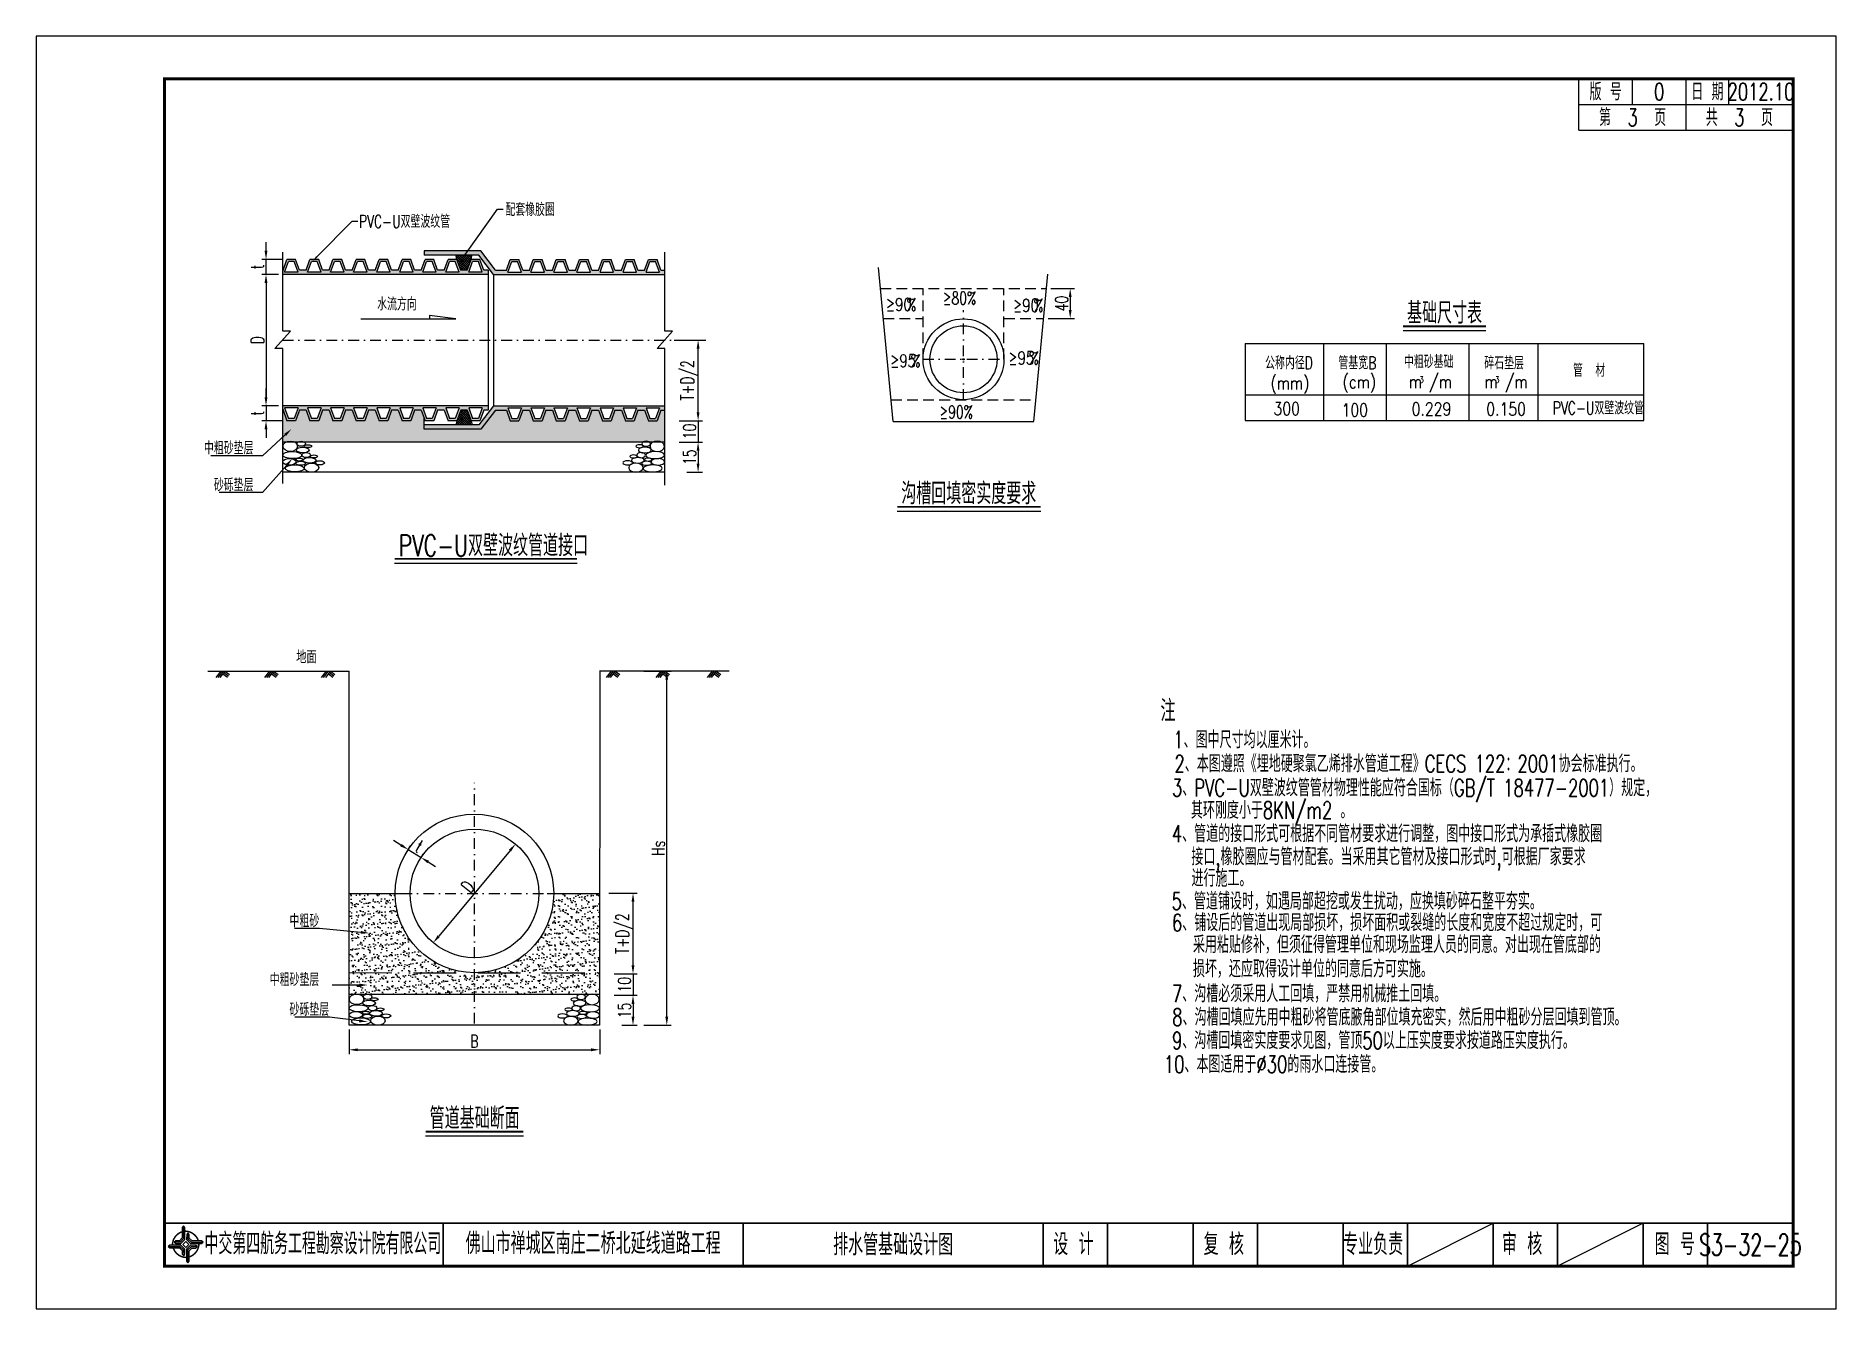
# Model space of a CAD drawing. Extents: x 5781 to 12795, y 1434 to 2653.
# Drawn here: x 10864.7 to 11284.7, y 1496.2 to 1793.2 of the extents above; entities that cross this region are included whole.
import ezdxf
from ezdxf.enums import TextEntityAlignment as Align

# ---------------------------------------------------------------- set-up
doc = ezdxf.new("R2010")
doc.units = 0
doc.header["$LTSCALE"] = 5
doc.header["$PDMODE"] = 32
doc.header["$PDSIZE"] = 0.3
for name, pattern in [('DASHDOT', [1, 0.5, -0.25, 0, -0.25]), ('DASHEDX2', [1.5, 1, -0.5]), ('HIDDEN', [0.375, 0.25, -0.125])]:
    doc.linetypes.add(name, pattern=pattern)
doc.layers.get('0').update_dxf_attribs({"linetype": 'CONTINUOUS'})
doc.layers.get('Defpoints').update_dxf_attribs({"linetype": 'CONTINUOUS'})
for name, color, linetype in [('1', 3, 'CONTINUOUS'), ('BASE', 4, 'CONTINUOUS'), ('中心线', 2, 'DASHDOT'), ('图框', 7, 'CONTINUOUS'), ('尺寸标注', 4, 'CONTINUOUS'), ('文字', 7, 'CONTINUOUS'), ('断面', 1, 'CONTINUOUS'), ('结构', 7, 'CONTINUOUS'), ('计算表', 7, 'CONTINUOUS'), ('钢筋', 1, 'CONTINUOUS')]:
    doc.layers.add(name, color=color, linetype=linetype)
doc.styles.get("Standard").update_dxf_attribs({"font": 'simplex1.shx', "width": 0.7, "bigfont": 'hztxt.shx'})
doc.dimstyles.new('比例1：20', dxfattribs={"dimscale": 0, "dimtxt": 3, "dimasz": 2, "dimexe": 1, "dimexo": 1, "dimgap": 0.5, "dimtad": 1, "dimdec": 1, "dimlfac": 2, "dimzin": 9, "dimdsep": 46, "dimtxsty": 'Standard', "dimcen": -2, "dimclrd": 256, "dimclre": 256, "dimclrt": 7, "dimaunit": 1, "dimadec": 0, "dimazin": 0, "dimtfac": 0.0005, "dimtdec": 1, "dimtix": 1, "dimtmove": 2, "dimatfit": 3, "dimldrblk": 'DIM', "dimfxl": 0, "dimtolj": 1, "dimtzin": 13, "dimarcsym": 0})
pattern_1 = [(37.5, (59868.47275, -400762.8887), (-0.01889800743, 0.5780471307), [0, -0.456, 0, -0.51, 0, -0.4875]), (7.5, (59868.47275, -400762.8887), (0.5309330116, 0.8466438196), [0, -0.246, 0, -0.411, 0, -0.1575]), (327.5, (59868.10375, -400762.8887), (0.9342425585, 0.00169771606), [0, -0.15, 0, -0.54, 0, -0.705]), (317.5, (59868.10375, -400762.8887), (0.9018379814, 0.2633026695), [0, -0.075, 0, -0.354, 0, -0.405])]

msp = doc.modelspace()

# ---------------------------------------------------------------- texts
at = {"color": 7, "width": 0.7}
for s, height, p in [('注', 5, (11127.0548, 1633.2801)), ('   1、图中尺寸均以厘米计。', 4, (11123.7901, 1627.0153)), ('    2、本图遵照《埋地硬聚氯乙烯排水管道工程》CECS 122：2001协会标准执行。', 4, (11121.9707, 1621.4276)), ('3、PVC-U双壁波纹管管材物理性能应符合国标（GB/T 18477-2001）规定，', 4, (11129.7492, 1615.7957)), (' 其环刚度小于8KN/m2 。', 4, (11132.2283, 1610.5725)), ('4、管道的接口形式可根据不同管材要求进行调整，图中接口形式为承插式橡胶圈', 4, (11129.7169, 1605.0947)), (' 接口,橡胶圈应与管材配套。当采用其它管材及接口形式时,可根据厂家要求', 4, (11132.345, 1599.715)), (' 进行施工。', 4, (11132.3691, 1594.7193)), ('5、管道铺设时，如遇局部超挖或发生扰动，应换填砂碎石整平夯实。', 4, (11129.657, 1589.3414)), (' 6、铺设后的管道出现局部损坏，损坏面积或裂缝的长度和宽度不超过规定时，可', 4, (11127.814, 1584.3438)), ('采用粘贴修补，但须征得管理单位和现场监理人员的同意。对出现在管底部的', 4, (11134.6286, 1579.215)), ('损坏，还应取得设计单位的同意后方可实施。', 4, (11134.6286, 1573.5582)), ('7、沟槽必须采用人工回填，严禁用机械推土回填。', 4, (11129.7339, 1567.7599)), ('8、沟槽回填应先用中粗砂将管底腋角部位填充密实，然后用中粗砂分层回填到管顶。', 4, (11129.803, 1562.2918)), ('9、沟槽回填密实度要求见图，管顶50以上压实度要求按道路压实度执行。', 4, (11129.7509, 1556.8434)), ('10、本图适用于%%C30的雨水口连接管。', 4, (11127.8546, 1551.2907))]:
    msp.add_text(s, height=height, dxfattribs=at).set_placement(p)
at = {"layer": '图框'}
for s, height, width, p in [('版 号', 4, 0.7, (11230.9266, 1780.1933)), ('0', 4, 0.7, (11243.4266, 1780.1933)), ('日 期', 4, 0.7, (11254.6766, 1780.1933)), ('2012.10', 4, 0.7, (11267.1766, 1780.1933)), ('中交第四航务工程勘察设计院有限公司', 5, 0.65, (10931.6074, 1511.4418)), ('佛山市禅城区南庄二桥北延线道路工程', 5, 0.7, (10994.6766, 1511.508)), ('设 计', 5, 0.7, (11106.7212, 1511.2879)), ('复 核', 5, 0.7, (11141.8161, 1511.2879)), ('专业负责', 5, 0.7, (11176.6668, 1511.2879)), ('审 核', 5, 0.7, (11211.4406, 1511.2879)), ('图 号', 5, 0.7, (11247.0598, 1511.2879))]:
    msp.add_text(s, height=height, dxfattribs=dict(at, width=width)).set_placement(p, align=Align.MIDDLE_CENTER)
at = {"layer": '文字'}
for s, height, width, p in [('PVC-U双壁波纹管', 3, 0.7, (10940.0324, 1748.4272)), ('≥90', 3, 0.75, (11063.0084, 1729.0491)), ('%\u3000', 3, 0.75, (11067.7814, 1729.0491)), ('≥90', 3, 0.75, (11092.6786, 1728.8354)), ('%\u3000', 3, 0.75, (11097.4515, 1728.8354)), ('基础尺寸表', 5, 0.7, (11184.601, 1726.077)), ('≥95', 3, 0.75, (11064.0053, 1715.9143)), ('%\u3000', 3, 0.75, (11068.7782, 1715.9143)), ('≥95', 3, 0.75, (11091.6024, 1716.5507)), ('%\u3000', 3, 0.75, (11096.3754, 1716.5507)), ('公称内径D', 3, 0.7, (11151.4665, 1715.4323)), ('管基宽B', 3, 0.7, (11168.5789, 1715.4432)), ('中粗砂基础', 3, 0.7, (11183.8692, 1715.6882)), ('碎石垫层', 3, 0.7, (11202.6144, 1715.4004)), ('(mm)', 3, 0.8, (11152.7209, 1710.7086)), ('(cm)', 3, 0.8, (11169.539, 1710.9994)), ('m /m', 3, 0.8, (11184.9944, 1711.0186)), ('3', 1.5, 0.8, (11187.4633, 1712.2873)), ('m /m', 3, 0.8, (11202.6623, 1711.0186)), ('3', 1.5, 0.8, (11205.1312, 1712.2873)), ('管  材', 3, 0.7, (11223.3252, 1713.693)), ('300', 3, 0.8, (11153.425, 1704.7498)), ('100', 3, 0.8, (11169.3034, 1704.4403)), ('0.229', 3, 0.8, (11185.66, 1704.6546)), ('0.150', 3, 0.8, (11203.0735, 1704.6546)), ('PVC-U双壁波纹管', 3, 0.7, (11218.5931, 1704.9008)), ('沟槽回填密实度要求', 5, 0.7, (11066.5674, 1683.9585)), ('PVC-U双壁波纹管道接口', 5, 0.7, (10949.2887, 1671.826)), ('地面', 3, 0.8, (10925.3765, 1646.8103)), ('管道基础断面', 5, 0.7, (10956.5244, 1538.1857))]:
    msp.add_text(s, height=height, dxfattribs=dict(at, width=width)).set_placement(p)
at = {"layer": '文字', "char_height": 3}
for s, insert, attachment_point in [('配套橡胶圈', (10974.2036, 1752.6886), 4), ('水流方向', (10944.275, 1730.6468), 4), ('≥80%\u3000', (11086.3578, 1732.038), 6), ('≥90%\u3000', (11085.5946, 1705.4632), 6), ('中粗砂垫层', (10915.4163, 1697.04), 6), ('\\A1;砂砾垫层', (10915.4163, 1688.4368), 6), ('中粗砂', (10930.7665, 1586.7561), 6), ('中粗砂垫层', (10930.7665, 1573.0219), 6), ('\\A1;砂砾垫层', (10933.0688, 1566.0576), 6)]:
    msp.add_mtext(s, dxfattribs=dict(at, insert=insert, attachment_point=attachment_point))

# ---------------------------------------------------------------- blocks, each defined once
blk = doc.blocks.new('series')
at = {"width": 0.75}
for tag, height, p in [('页码', 4, (-35, -19)), ('图名', 5, (-220, -282)), ('图号', 5, (-20, -282))]:
    blk.add_attdef(tag, text='', height=height, dxfattribs=at).set_placement(p, align=Align.MIDDLE_CENTER)
blk = doc.blocks.new('tb')
at = {"lineweight": -3}
h = blk.add_hatch(color=256, dxfattribs=at)
h.paths.add_polyline_path([(-1.23, -0.13), (-3.78, -0.14), (-4.14, -0.41), (-1.4, -0.44), (-0.56, -1.24), (-0.54, -2.62), (-0.27, -2.2), (-0.26, -1.06)])
h.paths.add_polyline_path([(0.13, -1.08), (0.14, -3.86), (0.41, -4.26), (0.44, -1.24), (1.25, -0.43), (2.66, -0.43), (2.26, -0.16), (1.07, -0.15)])
h.paths.add_polyline_path([(1.08, 0.3), (3.62, 0.3), (4.02, 0.56), (1.25, 0.57), (0.43, 1.39), (0.43, 2.8), (0.16, 2.41), (0.15, 1.24)])
h.paths.add_polyline_path([(-0.28, 1.21), (-0.28, 3.99), (-0.56, 4.39), (-0.57, 1.41), (-1.38, 0.6), (-2.74, 0.56), (-2.33, 0.3), (-1.2, 0.29)])
for p, q in [((-0.56, 4.39), (-0.57, 1.41)), ((-1.38, 0.6), (-2.74, 0.56)), ((-0.57, 1.41), (-1.38, 0.6)), ((0.43, 2.8), (0.43, 1.39)), ((0.43, 1.39), (1.25, 0.57)), ((1.25, 0.57), (4.02, 0.56)), ((-4.14, -0.41), (-1.4, -0.44)), ((-1.4, -0.44), (-0.56, -1.24)), ((-0.56, -1.24), (-0.54, -2.62)), ((0.41, -4.26), (0.44, -1.24)), ((0.44, -1.24), (1.25, -0.43)), ((1.25, -0.43), (2.66, -0.43))]:
    blk.add_line(p, q, dxfattribs=at)
at = {"lineweight": -3, "flags": 128}
for points in [[(-0.9, 3.99), (-0.9, 1.58), (-1.53, 0.91), (-2.34, 0.91), (-2.74, 0.56), (-2.33, 0.3), (-1.2, 0.29), (-0.28, 1.21), (-0.28, 3.99), (-0.56, 4.39)], [(-0.04, 0.77), (0.68, 0.04), (-0.04, -0.69), (-0.77, 0.05)], [(3.62, 0.92), (1.43, 0.92), (0.77, 1.54), (0.77, 2.38), (0.43, 2.8), (0.16, 2.41), (0.15, 1.24), (1.08, 0.3), (3.62, 0.3), (4.02, 0.56)], [(-3.73, -0.76), (-1.54, -0.76), (-0.89, -1.39), (-0.89, -2.21), (-0.54, -2.62), (-0.27, -2.2), (-0.26, -1.06), (-1.23, -0.13), (-3.78, -0.14), (-4.14, -0.41)], [(0.75, -3.85), (0.75, -1.43), (1.4, -0.78), (2.26, -0.78), (2.66, -0.43), (2.26, -0.16), (1.07, -0.15), (0.13, -1.08), (0.14, -3.86), (0.41, -4.26)]]:
    blk.add_lwpolyline(points, close=True, dxfattribs=at)
at = {"lineweight": -3, "const_width": 0.35, "flags": 128}
for points in [[(-0.9, 3.02, 0.324167), (-3.16, -0.14)], [(2.88, 0.92, 0.324403), (-0.24, 3.15)], [(0.75, -2.86, 0.325418), (3.02, 0.26)], [(-2.98, -0.76, 0.322976), (0.14, -2.98)]]:
    blk.add_lwpolyline(points, format="xyb", dxfattribs=at)
blk = doc.blocks.new('*D706')
at = {"layer": 'Defpoints', "color": 0, "linetype": 'Continuous'}
for p in [(11015.54, 1698.43), (11015.54, 1691.43), (11019.17, 1691.43)]:
    blk.add_point(p, dxfattribs=at)
at = {"layer": '尺寸标注', "linetype": 'Continuous', "lineweight": -2}
for p, q in [((11016.54, 1698.43), (11020.17, 1698.43)), ((11019.17, 1696.43), (11019.17, 1693.43)), ((11016.54, 1691.43), (11020.17, 1691.43))]:
    blk.add_line(p, q, dxfattribs=at)
at = {"layer": '尺寸标注', "linetype": 'Continuous'}
for points in [[(11018.83, 1696.43), (11019.5, 1696.43), (11019.17, 1698.43)], [(11018.83, 1693.43), (11019.5, 1693.43), (11019.17, 1691.43)]]:
    blk.add_solid(points, dxfattribs=at)
at = {"layer": '尺寸标注', "color": 7, "linetype": 'Continuous', "insert": (11017.17, 1694.93), "char_height": 3, "attachment_point": 5, "rotation": 90}
blk.add_mtext('\\A1;15', dxfattribs=at)
blk = doc.blocks.new('DIM')
at = {"layer": '尺寸标注'}
blk.add_solid([(-1, -0.125), (-1, 0.125), (0, 0)], dxfattribs=at)
blk = doc.blocks.new('*D707')
at = {"layer": 'Defpoints', "color": 0, "linetype": 'Continuous'}
for p in [(11013.76, 1703.43), (11013.76, 1698.43), (11019.17, 1698.43)]:
    blk.add_point(p, dxfattribs=at)
at = {"layer": '尺寸标注', "linetype": 'Continuous', "lineweight": -2}
for p, q in [((11019.17, 1705.43), (11019.17, 1707.43)), ((11014.76, 1703.43), (11020.17, 1703.43)), ((11019.17, 1703.43), (11019.17, 1698.43)), ((11014.76, 1698.43), (11020.17, 1698.43)), ((11019.17, 1696.43), (11019.17, 1694.43))]:
    blk.add_line(p, q, dxfattribs=at)
at = {"layer": '尺寸标注', "linetype": 'Continuous'}
for points in [[(11018.83, 1705.43), (11019.5, 1705.43), (11019.17, 1703.43)], [(11018.83, 1696.43), (11019.5, 1696.43), (11019.17, 1698.43)]]:
    blk.add_solid(points, dxfattribs=at)
at = {"layer": '尺寸标注', "color": 7, "linetype": 'Continuous', "insert": (11017.17, 1700.93), "char_height": 3, "attachment_point": 5, "rotation": 90}
blk.add_mtext('\\A1;10', dxfattribs=at)
blk = doc.blocks.new('*D708')
at = {"layer": 'Defpoints', "color": 0, "linetype": 'Continuous'}
for p in [(11012.56, 1722.25), (11019.17, 1722.25), (11013.76, 1703.43)]:
    blk.add_point(p, dxfattribs=at)
at = {"layer": '尺寸标注', "linetype": 'Continuous', "lineweight": -2}
for p, q in [((11013.56, 1722.25), (11020.17, 1722.25)), ((11019.17, 1705.43), (11019.17, 1720.25)), ((11014.76, 1703.43), (11020.17, 1703.43))]:
    blk.add_line(p, q, dxfattribs=at)
at = {"layer": '尺寸标注', "linetype": 'Continuous'}
for points in [[(11018.83, 1720.25), (11019.5, 1720.25), (11019.17, 1722.25)], [(11018.83, 1705.43), (11019.5, 1705.43), (11019.17, 1703.43)]]:
    blk.add_solid(points, dxfattribs=at)
at = {"layer": '尺寸标注', "color": 7, "linetype": 'Continuous', "insert": (11017.17, 1712.84), "char_height": 3, "attachment_point": 5, "rotation": 90}
blk.add_mtext('\\A1;T+D/2', dxfattribs=at)
blk = doc.blocks.new('*D709')
at = {"layer": 'Defpoints', "color": 0, "linetype": 'Continuous'}
for p in [(10937.73, 1562.4), (10996.2, 1562.38), (10996.2, 1556.67)]:
    blk.add_point(p, dxfattribs=at)
at = {"layer": '尺寸标注', "linetype": 'Continuous', "lineweight": -2}
for p, q in [((10937.73, 1561.4), (10937.73, 1555.67)), ((10996.2, 1561.38), (10996.2, 1555.67)), ((10939.73, 1556.67), (10994.2, 1556.67))]:
    blk.add_line(p, q, dxfattribs=at)
at = {"layer": '尺寸标注', "linetype": 'Continuous'}
for points in [[(10939.73, 1557), (10939.73, 1556.33), (10937.73, 1556.67)], [(10994.2, 1557), (10994.2, 1556.33), (10996.2, 1556.67)]]:
    blk.add_solid(points, dxfattribs=at)
at = {"layer": '尺寸标注', "color": 7, "linetype": 'Continuous', "insert": (10966.96, 1558.67), "char_height": 3, "attachment_point": 5}
blk.add_mtext('\\A1;B', dxfattribs=at)
blk = doc.blocks.new('*D710')
at = {"layer": 'Defpoints', "color": 0, "linetype": 'Continuous'}
for p in [(11000.35, 1569.38), (11000.35, 1562.38), (11003.98, 1562.38)]:
    blk.add_point(p, dxfattribs=at)
at = {"layer": '尺寸标注', "linetype": 'Continuous', "lineweight": -2}
for p, q in [((11001.35, 1569.38), (11004.98, 1569.38)), ((11003.98, 1567.38), (11003.98, 1564.38)), ((11001.35, 1562.38), (11004.98, 1562.38))]:
    blk.add_line(p, q, dxfattribs=at)
at = {"layer": '尺寸标注', "linetype": 'Continuous'}
for points in [[(11003.64, 1567.38), (11004.31, 1567.38), (11003.98, 1569.38)], [(11003.64, 1564.38), (11004.31, 1564.38), (11003.98, 1562.38)]]:
    blk.add_solid(points, dxfattribs=at)
at = {"layer": '尺寸标注', "color": 7, "linetype": 'Continuous', "insert": (11001.98, 1565.88), "char_height": 3, "attachment_point": 5, "rotation": 90}
blk.add_mtext('\\A1;15', dxfattribs=at)
blk = doc.blocks.new('*D711')
at = {"layer": 'Defpoints', "color": 0, "linetype": 'Continuous'}
for p in [(10998.57, 1574.38), (10998.57, 1569.38), (11003.98, 1569.38)]:
    blk.add_point(p, dxfattribs=at)
at = {"layer": '尺寸标注', "linetype": 'Continuous', "lineweight": -2}
for p, q in [((11003.98, 1576.38), (11003.98, 1578.38)), ((10999.57, 1574.38), (11004.98, 1574.38)), ((11003.98, 1574.38), (11003.98, 1569.38)), ((10999.57, 1569.38), (11004.98, 1569.38)), ((11003.98, 1567.38), (11003.98, 1565.38))]:
    blk.add_line(p, q, dxfattribs=at)
at = {"layer": '尺寸标注', "linetype": 'Continuous'}
for points in [[(11003.64, 1576.38), (11004.31, 1576.38), (11003.98, 1574.38)], [(11003.64, 1567.38), (11004.31, 1567.38), (11003.98, 1569.38)]]:
    blk.add_solid(points, dxfattribs=at)
at = {"layer": '尺寸标注', "color": 7, "linetype": 'Continuous', "insert": (11001.98, 1571.88), "char_height": 3, "attachment_point": 5, "rotation": 90}
blk.add_mtext('\\A1;10', dxfattribs=at)
blk = doc.blocks.new('*D712')
at = {"layer": 'Defpoints', "color": 0, "linetype": 'Continuous'}
for p in [(10997.37, 1593.2), (11003.98, 1593.2), (10998.57, 1574.38)]:
    blk.add_point(p, dxfattribs=at)
at = {"layer": '尺寸标注', "linetype": 'Continuous', "lineweight": -2}
for p, q in [((10998.37, 1593.2), (11004.98, 1593.2)), ((11003.98, 1576.38), (11003.98, 1591.2)), ((10999.57, 1574.38), (11004.98, 1574.38))]:
    blk.add_line(p, q, dxfattribs=at)
at = {"layer": '尺寸标注', "linetype": 'Continuous'}
for points in [[(11003.64, 1591.2), (11004.31, 1591.2), (11003.98, 1593.2)], [(11003.64, 1576.38), (11004.31, 1576.38), (11003.98, 1574.38)]]:
    blk.add_solid(points, dxfattribs=at)
at = {"layer": '尺寸标注', "color": 7, "linetype": 'Continuous', "insert": (11001.98, 1583.79), "char_height": 3, "attachment_point": 5, "rotation": 90}
blk.add_mtext('\\A1;T+D/2', dxfattribs=at)
blk = doc.blocks.new('*D713')
at = {"layer": 'Defpoints', "color": 0, "linetype": 'Continuous'}
for p in [(11005.48, 1645), (11011.86, 1645), (11005.48, 1562.38)]:
    blk.add_point(p, dxfattribs=at)
at = {"layer": '尺寸标注', "linetype": 'Continuous', "lineweight": -2}
for p, q in [((11006.48, 1645), (11012.86, 1645)), ((11011.86, 1564.38), (11011.86, 1643)), ((11006.48, 1562.38), (11012.86, 1562.38))]:
    blk.add_line(p, q, dxfattribs=at)
at = {"layer": '尺寸标注', "linetype": 'Continuous'}
for points in [[(11011.53, 1643), (11012.19, 1643), (11011.86, 1645)], [(11011.53, 1564.38), (11012.19, 1564.38), (11011.86, 1562.38)]]:
    blk.add_solid(points, dxfattribs=at)
at = {"layer": '尺寸标注', "color": 7, "linetype": 'Continuous', "insert": (11009.86, 1603.69), "char_height": 3, "attachment_point": 5, "rotation": 90}
blk.add_mtext('\\A1;Hs', dxfattribs=at)
blk = doc.blocks.new('*D714')
at = {"layer": 'Defpoints', "color": 0, "linetype": 'Continuous'}
for p in [(10918.35, 1741.08), (10923.23, 1741.08), (10922.24, 1737.58)]:
    blk.add_point(p, dxfattribs=at)
at = {"layer": '尺寸标注', "linetype": 'Continuous', "lineweight": -2}
for p, q in [((10918.35, 1743.08), (10918.35, 1745.08)), ((10922.23, 1741.08), (10917.35, 1741.08)), ((10918.35, 1737.58), (10918.35, 1741.08)), ((10921.24, 1737.58), (10917.35, 1737.58)), ((10918.35, 1735.58), (10918.35, 1733.58))]:
    blk.add_line(p, q, dxfattribs=at)
at = {"layer": '尺寸标注', "linetype": 'Continuous'}
for points in [[(10918.01, 1743.08), (10918.68, 1743.08), (10918.35, 1741.08)], [(10918.01, 1735.58), (10918.68, 1735.58), (10918.35, 1737.58)]]:
    blk.add_solid(points, dxfattribs=at)
at = {"layer": '尺寸标注', "color": 7, "linetype": 'Continuous', "insert": (10916.35, 1739.33), "char_height": 3, "attachment_point": 5, "rotation": 90}
blk.add_mtext('\\A1;t', dxfattribs=at)
blk = doc.blocks.new('*D715')
at = {"layer": 'Defpoints', "color": 0, "linetype": 'Continuous'}
for p in [(10922.24, 1737.58), (10918.35, 1706.93), (10922.24, 1706.93)]:
    blk.add_point(p, dxfattribs=at)
at = {"layer": '尺寸标注', "linetype": 'Continuous', "lineweight": -2}
for p, q in [((10921.24, 1737.58), (10917.35, 1737.58)), ((10918.35, 1735.58), (10918.35, 1708.93)), ((10921.24, 1706.93), (10917.35, 1706.93))]:
    blk.add_line(p, q, dxfattribs=at)
at = {"layer": '尺寸标注', "linetype": 'Continuous'}
for points in [[(10918.01, 1735.58), (10918.68, 1735.58), (10918.35, 1737.58)], [(10918.01, 1708.93), (10918.68, 1708.93), (10918.35, 1706.93)]]:
    blk.add_solid(points, dxfattribs=at)
at = {"layer": '尺寸标注', "color": 7, "linetype": 'Continuous', "insert": (10916.35, 1722.25), "char_height": 3, "attachment_point": 5, "rotation": 90}
blk.add_mtext('\\A1;D', dxfattribs=at)
blk = doc.blocks.new('*D716')
at = {"layer": 'Defpoints', "color": 0, "linetype": 'Continuous'}
for p in [(10922.24, 1706.93), (10918.35, 1703.43), (10923.23, 1703.43)]:
    blk.add_point(p, dxfattribs=at)
at = {"layer": '尺寸标注', "linetype": 'Continuous', "lineweight": -2}
for p, q in [((10918.35, 1708.93), (10918.35, 1710.93)), ((10921.24, 1706.93), (10917.35, 1706.93)), ((10918.35, 1706.93), (10918.35, 1703.43)), ((10922.23, 1703.43), (10917.35, 1703.43)), ((10918.35, 1701.43), (10918.35, 1699.43))]:
    blk.add_line(p, q, dxfattribs=at)
at = {"layer": '尺寸标注', "linetype": 'Continuous'}
for points in [[(10918.01, 1708.93), (10918.68, 1708.93), (10918.35, 1706.93)], [(10918.01, 1701.43), (10918.68, 1701.43), (10918.35, 1703.43)]]:
    blk.add_solid(points, dxfattribs=at)
at = {"layer": '尺寸标注', "color": 7, "linetype": 'Continuous', "insert": (10916.35, 1705.18), "char_height": 3, "attachment_point": 5, "rotation": 90}
blk.add_mtext('\\A1;t', dxfattribs=at)
blk = doc.blocks.new('*D717')
at = {"layer": 'Defpoints', "color": 0, "linetype": 'Continuous'}
for p in [(10951.23, 1602.88), (10954.2, 1601.04), (10954.51, 1601.54)]:
    blk.add_point(p, dxfattribs=at)
at = {"layer": '尺寸标注', "linetype": 'Continuous', "lineweight": -2}
for p, q in [((10949.83, 1604.43), (10948.13, 1605.48)), ((10951.53, 1603.38), (10952.06, 1604.23)), ((10951.53, 1603.38), (10954.51, 1601.54)), ((10954.51, 1601.54), (10955.03, 1602.39)), ((10956.21, 1600.49), (10957.91, 1599.43))]:
    blk.add_line(p, q, dxfattribs=at)
at = {"layer": '尺寸标注', "linetype": 'Continuous'}
for points in [[(10950.01, 1604.71), (10949.65, 1604.14), (10951.53, 1603.38)], [(10956.39, 1600.77), (10956.04, 1600.2), (10954.51, 1601.54)]]:
    blk.add_solid(points, dxfattribs=at)
at = {"layer": '尺寸标注', "color": 7, "linetype": 'Continuous', "insert": (10954.07, 1604.16), "char_height": 3, "attachment_point": 5, "rotation": 328.2997}
blk.add_mtext('\\A1;t', dxfattribs=at)
blk = doc.blocks.new('*D718')
at = {"layer": 'Defpoints', "color": 0, "ltscale": 0.5}
for p in [(10976.57, 1604.69), (10957.37, 1581.64)]:
    blk.add_point(p, dxfattribs=at)
at = {"layer": '尺寸标注', "lineweight": -2, "ltscale": 0.5}
blk.add_line((10975.29, 1603.15), (10958.65, 1583.17), dxfattribs=at)
at = {"layer": '尺寸标注', "ltscale": 0.5}
for points in [[(10975.03, 1603.36), (10975.54, 1602.94), (10976.57, 1604.69)], [(10958.39, 1583.39), (10958.9, 1582.96), (10957.37, 1581.64)]]:
    blk.add_solid(points, dxfattribs=at)
at = {"layer": '尺寸标注', "color": 7, "ltscale": 0.5, "insert": (10965.42, 1594.76), "char_height": 3, "attachment_point": 5, "rotation": 50.2085}
blk.add_mtext('\\A1;D', dxfattribs=at)
blk = doc.blocks.new('*D719')
at = {"layer": 'Defpoints', "color": 0, "ltscale": 0.5}
for p in [(11100.49, 1734.3), (11099.81, 1727.25), (11105.99, 1727.25)]:
    blk.add_point(p, dxfattribs=at)
at = {"layer": '尺寸标注', "lineweight": -2, "ltscale": 0.5}
for p, q in [((11101.49, 1734.3), (11106.99, 1734.3)), ((11105.99, 1732.3), (11105.99, 1729.25)), ((11100.81, 1727.25), (11106.99, 1727.25))]:
    blk.add_line(p, q, dxfattribs=at)
at = {"layer": '尺寸标注', "ltscale": 0.5}
for points in [[(11105.66, 1732.3), (11106.32, 1732.3), (11105.99, 1734.3)], [(11105.66, 1729.25), (11106.32, 1729.25), (11105.99, 1727.25)]]:
    blk.add_solid(points, dxfattribs=at)
at = {"layer": '尺寸标注', "color": 7, "ltscale": 0.5, "insert": (11103.99, 1730.78), "char_height": 3, "attachment_point": 5, "rotation": 90}
blk.add_mtext('\\A1;40', dxfattribs=at)
blk = doc.blocks.new('123')
at = {"layer": '图框'}
blk.add_lwpolyline([(6201.38, 2092.12), (6201.38, 2389.12), (5781.38, 2389.12), (5781.38, 2092.12)], close=True, dxfattribs=at)

# ---------------------------------------------------------------- dimensions: what is measured, and where the dimension line sits
at = {"layer": '尺寸标注', "linetype": 'Continuous'}
for base, p1, p2, text, picture, middle in [((10918.3461, 1741.0782), (10922.2449, 1737.5782), (10923.2306, 1741.0782), 't', '*D714', (10916.3461, 1739.3282)), ((10918.3461, 1706.9277), (10922.2449, 1737.5782), (10922.2449, 1706.9277), 'D', '*D715', (10916.3461, 1722.253)), ((11019.1657, 1722.2529), (11013.7552, 1703.4276), (11012.562, 1722.2529), 'T+D/2', '*D708', (11017.1657, 1712.8403)), ((10918.3461, 1703.4276), (10922.2449, 1706.9277), (10923.2306, 1703.4276), 't', '*D716', (10916.3461, 1705.1777)), ((11019.1657, 1691.4276), (11015.5359, 1698.4276), (11015.5359, 1691.4276), '15', '*D706', (11017.1657, 1694.9276)), ((11011.8606, 1644.9954), (11005.4757, 1562.3762), (11005.4757, 1644.9954), 'Hs', '*D713', (11009.8606, 1603.6858)), ((11003.9757, 1593.2016), (10998.5653, 1574.3762), (10997.3721, 1593.2016), 'T+D/2', '*D712', (11001.9757, 1583.7889)), ((11003.9757, 1562.3762), (11000.346, 1569.3762), (11000.346, 1562.3762), '15', '*D710', (11001.9757, 1565.8762))]:
    dim = msp.add_linear_dim(base=base, p1=p1, p2=p2, angle=90, text=text, dimstyle='比例1：20', override={"dimscale": 1}, dxfattribs=at)
    dim.commit()
    dim.dimension.update_dxf_attribs({"geometry": picture, "text_midpoint": middle})
at = {"layer": '尺寸标注', "ltscale": 0.5}
dim = msp.add_linear_dim(base=(11105.9909, 1727.2489), p1=(11100.487, 1734.3046), p2=(11099.8095, 1727.2489), angle=90, text='40', dimstyle='比例1：20', override={"dimscale": 1}, dxfattribs=at)
dim.commit()
dim.dimension.update_dxf_attribs({"geometry": '*D719', "text_midpoint": (11103.9909, 1730.7767)})
at = {"layer": '尺寸标注', "linetype": 'Continuous'}
for base, p1, p2, picture, middle in [((11019.1657, 1698.4276), (11013.7552, 1703.4276), (11013.7552, 1698.4276), '*D707', (11017.1657, 1700.9276)), ((11003.9757, 1569.3762), (10998.5653, 1574.3762), (10998.5653, 1569.3762), '*D711', (11001.9757, 1571.8762))]:
    dim = msp.add_linear_dim(base=base, p1=p1, p2=p2, angle=90, dimstyle='比例1：20', override={"dimscale": 1}, dxfattribs=at)
    dim.commit()
    dim.dimension.update_dxf_attribs({"geometry": picture, "text_midpoint": middle})
dim = msp.add_aligned_dim(p1=(10951.2268, 1602.8821), p2=(10954.2047, 1601.043), distance=0.5799, text='t', dimstyle='比例1：20', override={"dimscale": 1}, dxfattribs=at)
dim.commit()
dim.dimension.update_dxf_attribs({"geometry": '*D717', "text_midpoint": (10954.0714, 1604.1576)})
at = {"layer": '尺寸标注', "ltscale": 0.5}
dim = msp.add_diameter_dim_2p(p1=(10976.5667, 1604.6865), p2=(10957.3668, 1581.6352), text='D', dimstyle='比例1：20', override={"dimscale": 1}, dxfattribs=at)
dim.commit()
dim.dimension.update_dxf_attribs({"geometry": '*D718', "text_midpoint": (10965.422, 1594.7594), "dimtype": 163})
at = {"layer": '尺寸标注', "linetype": 'Continuous'}
dim = msp.add_linear_dim(base=(10996.1964, 1556.6656), p1=(10937.7324, 1562.3953), p2=(10996.1964, 1562.3762), text='B', dimstyle='比例1：20', override={"dimscale": 1}, dxfattribs=at)
dim.commit()
dim.dimension.update_dxf_attribs({"geometry": '*D709', "text_midpoint": (10966.9644, 1558.6656)})

# ---------------------------------------------------------------- hatches: boundary and pattern name
at = {"layer": '1'}
h = msp.add_hatch(dxfattribs=at)
h.set_pattern_fill('AR-SAND', color=3, scale=0.3, style=0)
h.set_pattern_definition(pattern_1)
h.paths.add_polyline_path([(10968.4836, 1701.443), (10971.8867, 1705.9276), (10974.4398, 1705.9276), (10975.3412, 1703.4276), (10977.3736, 1703.4276), (10978.275, 1705.9276), (10979.8118, 1705.9276), (10980.7132, 1703.4276), (10982.7456, 1703.4276), (10983.647, 1705.9276), (10985.1838, 1705.9276), (10986.0852, 1703.4276), (10988.1176, 1703.4276), (10989.019, 1705.9276), (10990.5558, 1705.9276), (10991.4572, 1703.4276), (10993.4896, 1703.4276), (10994.3911, 1705.9276), (10995.9278, 1705.9276), (10996.8292, 1703.4276), (10998.8617, 1703.4276), (10999.7631, 1705.9276), (11001.2998, 1705.9276), (11002.2012, 1703.4276), (11004.2337, 1703.4276), (11005.1351, 1705.9276), (11006.6718, 1705.9276), (11007.5732, 1703.4276), (11009.6057, 1703.4276), (11010.5071, 1705.9276), (11011.3864, 1705.9276), (11011.3864, 1706.9277), (10971.3903, 1706.9277), (10967.9871, 1702.443), (10955.2424, 1702.443), (10955.2424, 1701.443)])
h.paths.add_polyline_path([(10974.791, 1706.4276), (10977.9238, 1706.4276), (10977.0224, 1703.9276), (10975.6924, 1703.9276)], flags=16)
h.paths.add_polyline_path([(10980.163, 1706.4276), (10983.2958, 1706.4276), (10982.3944, 1703.9276), (10981.0644, 1703.9276)], flags=16)
h.paths.add_polyline_path([(10985.535, 1706.4276), (10988.6678, 1706.4276), (10987.7664, 1703.9276), (10986.4364, 1703.9276)], flags=16)
h.paths.add_polyline_path([(10990.907, 1706.4276), (10994.0398, 1706.4276), (10993.1384, 1703.9276), (10991.8084, 1703.9276)], flags=16)
h.paths.add_polyline_path([(10996.279, 1706.4276), (10999.4118, 1706.4276), (10998.5104, 1703.9276), (10997.1804, 1703.9276)], flags=16)
h.paths.add_polyline_path([(11001.651, 1706.4276), (11004.7839, 1706.4276), (11003.8824, 1703.9276), (11002.5524, 1703.9276)], flags=16)
h.paths.add_polyline_path([(11007.023, 1706.4276), (11010.1559, 1706.4276), (11009.2544, 1703.9276), (11007.9245, 1703.9276)], flags=16)
h.paths.add_polyline_path([(10955.2424, 1743.063), (10955.2424, 1742.063), (10967.9871, 1742.063), (10971.3903, 1737.5782), (11011.3864, 1737.5782), (11011.3864, 1738.5782), (11010.5071, 1738.5782), (11009.6057, 1741.0782), (11007.5732, 1741.0782), (11006.6718, 1738.5782), (11005.1351, 1738.5782), (11004.2337, 1741.0782), (11002.2012, 1741.0782), (11001.2998, 1738.5782), (10999.7631, 1738.5782), (10998.8617, 1741.0782), (10996.8292, 1741.0782), (10995.9278, 1738.5782), (10994.3911, 1738.5782), (10993.4896, 1741.0782), (10991.4572, 1741.0782), (10990.5558, 1738.5782), (10989.019, 1738.5782), (10988.1176, 1741.0782), (10986.0852, 1741.0782), (10985.1838, 1738.5782), (10983.647, 1738.5782), (10982.7456, 1741.0782), (10980.7132, 1741.0782), (10979.8118, 1738.5782), (10978.275, 1738.5782), (10977.3736, 1741.0782), (10975.3412, 1741.0782), (10974.4398, 1738.5782), (10971.8868, 1738.5782), (10968.4836, 1743.063)])
h.paths.add_polyline_path([(10974.791, 1738.0782), (10975.6924, 1740.5782), (10977.0224, 1740.5782), (10977.9238, 1738.0782)], flags=16)
h.paths.add_polyline_path([(10980.163, 1738.0782), (10981.0644, 1740.5782), (10982.3944, 1740.5782), (10983.2958, 1738.0782)], flags=16)
h.paths.add_polyline_path([(10985.535, 1738.0782), (10986.4364, 1740.5782), (10987.7664, 1740.5782), (10988.6678, 1738.0782)], flags=16)
h.paths.add_polyline_path([(10990.907, 1738.0782), (10991.8084, 1740.5782), (10993.1384, 1740.5782), (10994.0398, 1738.0782)], flags=16)
h.paths.add_polyline_path([(10996.279, 1738.0782), (10997.1804, 1740.5782), (10998.5104, 1740.5782), (10999.4118, 1738.0782)], flags=16)
h.paths.add_polyline_path([(11001.651, 1738.0782), (11002.5524, 1740.5782), (11003.8824, 1740.5782), (11004.7839, 1738.0782)], flags=16)
h.paths.add_polyline_path([(11007.023, 1738.0782), (11007.9245, 1740.5782), (11009.2544, 1740.5782), (11010.1559, 1738.0782)], flags=16)
h = msp.add_hatch(dxfattribs=at)
h.set_pattern_fill('AR-SAND', color=2, scale=0.3, style=0)
h.set_pattern_definition(pattern_1)
h.paths.add_polyline_path([(10947.6525, 1738.5782), (10946.7511, 1741.0782), (10944.7187, 1741.0782), (10943.8172, 1738.5782), (10942.2805, 1738.5782), (10941.3791, 1741.0782), (10939.3466, 1741.0782), (10938.4452, 1738.5782), (10936.9085, 1738.5782), (10936.0071, 1741.0782), (10933.9746, 1741.0782), (10933.0732, 1738.5782), (10931.5365, 1738.5782), (10930.6351, 1741.0782), (10928.6026, 1741.0782), (10927.7012, 1738.5782), (10926.1645, 1738.5782), (10925.2631, 1741.0782), (10923.2306, 1741.0782), (10922.2449, 1738.3443), (10922.2449, 1737.5782), (10970.1838, 1737.5782), (10970.1838, 1738.5782), (10969.1406, 1738.5782), (10968.2391, 1741.0782), (10966.2067, 1741.0782), (10965.3053, 1738.5782), (10963.7685, 1738.5782), (10962.8671, 1741.0782), (10960.8347, 1741.0782), (10959.9333, 1738.5782), (10958.3965, 1738.5782), (10957.4951, 1741.0782), (10955.4627, 1741.0782), (10954.5613, 1738.5782), (10953.0245, 1738.5782), (10952.1231, 1741.0782), (10950.0907, 1741.0782), (10949.1893, 1738.5782)])
h.paths.add_polyline_path([(10949.5405, 1738.0782), (10950.4419, 1740.5782), (10951.7719, 1740.5782), (10952.6733, 1738.0782)], flags=16)
h.paths.add_polyline_path([(10947.3013, 1738.0782), (10944.1685, 1738.0782), (10945.0699, 1740.5782), (10946.3999, 1740.5782)], flags=16)
h.paths.add_polyline_path([(10954.9125, 1738.0782), (10955.8139, 1740.5782), (10957.1439, 1740.5782), (10958.0453, 1738.0782)], flags=16)
h.paths.add_polyline_path([(10941.9293, 1738.0782), (10938.7965, 1738.0782), (10939.6979, 1740.5782), (10941.0279, 1740.5782)], flags=16)
h.paths.add_polyline_path([(10960.2845, 1738.0782), (10961.1859, 1740.5782), (10962.5159, 1740.5782), (10963.4173, 1738.0782)], flags=16)
h.paths.add_polyline_path([(10936.5573, 1738.0782), (10933.4244, 1738.0782), (10934.3259, 1740.5782), (10935.6559, 1740.5782)], flags=16)
h.paths.add_polyline_path([(10965.6565, 1738.0782), (10966.5579, 1740.5782), (10967.8879, 1740.5782), (10968.7893, 1738.0782)], flags=16)
h.paths.add_polyline_path([(10931.1853, 1738.0782), (10928.0524, 1738.0782), (10928.9539, 1740.5782), (10930.2838, 1740.5782)], flags=16)
h.paths.add_polyline_path([(10925.8133, 1738.0782), (10922.6804, 1738.0782), (10923.5818, 1740.5782), (10924.9118, 1740.5782)], flags=16)
h.paths.add_polyline_path([(10949.1893, 1705.9276), (10950.0907, 1703.4276), (10952.1231, 1703.4276), (10953.0245, 1705.9276), (10954.5613, 1705.9276), (10955.4627, 1703.4276), (10957.4951, 1703.4276), (10958.3965, 1705.9276), (10959.9333, 1705.9276), (10960.8347, 1703.4276), (10962.8671, 1703.4276), (10963.7685, 1705.9276), (10965.3053, 1705.9276), (10966.2067, 1703.4276), (10968.2391, 1703.4276), (10969.1406, 1705.9276), (10970.1838, 1705.9276), (10970.1838, 1706.9277), (10922.2449, 1706.9277), (10922.2449, 1706.1615), (10923.2306, 1703.4276), (10925.2631, 1703.4276), (10926.1645, 1705.9276), (10927.7012, 1705.9276), (10928.6026, 1703.4276), (10930.6351, 1703.4276), (10931.5365, 1705.9276), (10933.0732, 1705.9276), (10933.9746, 1703.4276), (10936.0071, 1703.4276), (10936.9085, 1705.9276), (10938.4452, 1705.9276), (10939.3466, 1703.4276), (10941.3791, 1703.4276), (10942.2805, 1705.9276), (10943.8172, 1705.9276), (10944.7187, 1703.4276), (10946.7511, 1703.4276), (10947.6525, 1705.9276)])
h.paths.add_polyline_path([(10949.5405, 1706.4276), (10952.6733, 1706.4276), (10951.7719, 1703.9276), (10950.4419, 1703.9276)], flags=16)
h.paths.add_polyline_path([(10947.3013, 1706.4276), (10946.3999, 1703.9276), (10945.0699, 1703.9276), (10944.1685, 1706.4276)], flags=16)
h.paths.add_polyline_path([(10954.9125, 1706.4276), (10958.0453, 1706.4276), (10957.1439, 1703.9276), (10955.8139, 1703.9276)], flags=16)
h.paths.add_polyline_path([(10941.9293, 1706.4276), (10941.0279, 1703.9276), (10939.6979, 1703.9276), (10938.7965, 1706.4276)], flags=16)
h.paths.add_polyline_path([(10960.2845, 1706.4276), (10963.4173, 1706.4276), (10962.5159, 1703.9276), (10961.1859, 1703.9276)], flags=16)
h.paths.add_polyline_path([(10936.5573, 1706.4276), (10935.6559, 1703.9276), (10934.3259, 1703.9276), (10933.4244, 1706.4276)], flags=16)
h.paths.add_polyline_path([(10965.6565, 1706.4276), (10968.7893, 1706.4276), (10967.8879, 1703.9276), (10966.5579, 1703.9276)], flags=16)
h.paths.add_polyline_path([(10931.1853, 1706.4276), (10930.2838, 1703.9276), (10928.9539, 1703.9276), (10928.0524, 1706.4276)], flags=16)
h.paths.add_polyline_path([(10925.8133, 1706.4276), (10924.9118, 1703.9276), (10923.5818, 1703.9276), (10922.6804, 1706.4276)], flags=16)
h = msp.add_hatch(dxfattribs=at)
h.set_pattern_fill('ANSI37', color=3, scale=3, style=0)
h.set_pattern_definition([(315, (59868.47276, 404207.3945), (-0.26516504295, -0.26516504294), []), (225, (59868.47276, 404207.3945), (-0.26516504294, 0.26516504295), [])])
h.paths.add_polyline_path([(10966.2165, 1742.0629), (10966.3805, 1741.9068), (10966.2067, 1741.0782), (10965.3053, 1738.5782), (10963.7685, 1738.5782), (10962.8671, 1741.0782), (10962.6934, 1741.9068), (10962.8573, 1742.0629)])
h = msp.add_hatch(dxfattribs=at)
h.set_pattern_fill('AR-SAND', color=8, style=0)
h.set_pattern_definition([(37.5, (59868.4728, -400885.0525), (-0.062993358, 1.926823769), [0, -1.52, 0, -1.7, 0, -1.625]), (7.5, (59868.4728, -400885.0525), (1.769776705, 2.822146065), [0, -0.82, 0, -1.37, 0, -0.525]), (327.5, (59867.2428, -400885.0525), (3.114141862, 0.0056590535), [0, -0.5, 0, -1.8, 0, -2.35]), (317.5, (59867.2428, -400885.0525), (3.006126605, 0.877675565), [0, -0.25, 0, -1.18, 0, -1.35])])
edge = h.paths.add_edge_path()
edge.add_line((10980.7132, 1703.4276), (10979.8118, 1705.9276))
edge.add_line((10979.8118, 1705.9276), (10978.275, 1705.9276))
edge.add_line((10978.275, 1705.9276), (10977.3736, 1703.4276))
edge.add_line((10977.3736, 1703.4276), (10975.3412, 1703.4276))
edge.add_line((10975.3412, 1703.4276), (10974.4398, 1705.9276))
edge.add_line((10974.4398, 1705.9276), (10971.8867, 1705.9276))
edge.add_line((10971.8867, 1705.9276), (10968.4836, 1701.443))
edge.add_line((10968.4836, 1701.443), (10955.2424, 1701.443))
edge.add_line((10955.2424, 1701.443), (10955.2424, 1702.443))
edge.add_line((10955.2424, 1702.443), (10955.2424, 1704.0384))
edge.add_line((10955.2424, 1704.0384), (10954.5613, 1705.9276))
edge.add_line((10954.5613, 1705.9276), (10953.0245, 1705.9276))
edge.add_line((10953.0245, 1705.9276), (10952.1231, 1703.4276))
edge.add_line((10952.1231, 1703.4276), (10950.0907, 1703.4276))
edge.add_line((10950.0907, 1703.4276), (10949.1893, 1705.9276))
edge.add_line((10949.1893, 1705.9276), (10947.6525, 1705.9276))
edge.add_line((10947.6525, 1705.9276), (10946.7511, 1703.4276))
edge.add_line((10946.7511, 1703.4276), (10944.7187, 1703.4276))
edge.add_line((10944.7187, 1703.4276), (10943.8172, 1705.9276))
edge.add_line((10943.8172, 1705.9276), (10942.2805, 1705.9276))
edge.add_line((10942.2805, 1705.9276), (10941.3791, 1703.4276))
edge.add_line((10941.3791, 1703.4276), (10939.3466, 1703.4276))
edge.add_line((10939.3466, 1703.4276), (10938.4452, 1705.9276))
edge.add_line((10938.4452, 1705.9276), (10936.9085, 1705.9276))
edge.add_line((10936.9085, 1705.9276), (10936.0071, 1703.4276))
edge.add_line((10936.0071, 1703.4276), (10933.9746, 1703.4276))
edge.add_line((10933.9746, 1703.4276), (10933.0732, 1705.9276))
edge.add_line((10933.0732, 1705.9276), (10931.5365, 1705.9276))
edge.add_line((10931.5365, 1705.9276), (10930.6351, 1703.4276))
edge.add_line((10930.6351, 1703.4276), (10928.6026, 1703.4276))
edge.add_line((10928.6026, 1703.4276), (10927.7012, 1705.9276))
edge.add_line((10927.7012, 1705.9276), (10926.1645, 1705.9276))
edge.add_line((10926.1645, 1705.9276), (10925.2631, 1703.4276))
edge.add_line((10925.2631, 1703.4276), (10923.2306, 1703.4276))
edge.add_line((10923.2306, 1703.4276), (10922.2449, 1706.1615))
edge.add_line((10922.2449, 1706.1615), (10922.2449, 1698.4276))
edge.add_line((10922.2449, 1698.4276), (10922.9683, 1698.4276))
edge.add_ellipse((10924.0043, 1697.4677), major_axis=(-1.68, 0), ratio=0.72579434, start_angle=231.925029, end_angle=308.074971, ccw=False)
edge.add_line((10925.0404, 1698.4276), (10925.76, 1698.4276))
edge.add_ellipse((10926.5686, 1698.0686), major_axis=(-1.008, 0), ratio=0.5964924, start_angle=216.665051, end_angle=323.334949, ccw=False)
edge.add_line((10927.3772, 1698.4276), (11006.2636, 1698.4276))
edge.add_ellipse((11007.0649, 1698.0623), major_axis=(1.008, -0.001), ratio=0.5964924, start_angle=37.51159, end_angle=142.684035, ccw=False)
edge.add_line((11007.8649, 1698.4276), (11008.6074, 1698.4276))
edge.add_ellipse((11009.6286, 1697.4588), major_axis=(1.68, -0.0017), ratio=0.72579434, start_angle=52.687417, end_angle=127.473357, ccw=False)
edge.add_line((11010.6479, 1698.4276), (11011.3864, 1698.4276))
edge.add_line((11011.3864, 1698.4276), (11011.3864, 1705.9276))
edge.add_line((11011.3864, 1705.9276), (11010.5071, 1705.9276))
edge.add_line((11010.5071, 1705.9276), (11009.6057, 1703.4276))
edge.add_line((11009.6057, 1703.4276), (11007.5732, 1703.4276))
edge.add_line((11007.5732, 1703.4276), (11006.6718, 1705.9276))
edge.add_line((11006.6718, 1705.9276), (11005.1351, 1705.9276))
edge.add_line((11005.1351, 1705.9276), (11004.2337, 1703.4276))
edge.add_line((11004.2337, 1703.4276), (11002.2012, 1703.4276))
edge.add_line((11002.2012, 1703.4276), (11001.2998, 1705.9276))
edge.add_line((11001.2998, 1705.9276), (10999.7631, 1705.9276))
edge.add_line((10999.7631, 1705.9276), (10998.8617, 1703.4276))
edge.add_line((10998.8617, 1703.4276), (10996.8292, 1703.4276))
edge.add_line((10996.8292, 1703.4276), (10995.9278, 1705.9276))
edge.add_line((10995.9278, 1705.9276), (10994.3911, 1705.9276))
edge.add_line((10994.3911, 1705.9276), (10993.4896, 1703.4276))
edge.add_line((10993.4896, 1703.4276), (10991.4572, 1703.4276))
edge.add_line((10991.4572, 1703.4276), (10990.5558, 1705.9276))
edge.add_line((10990.5558, 1705.9276), (10989.019, 1705.9276))
edge.add_line((10989.019, 1705.9276), (10988.1176, 1703.4276))
edge.add_line((10988.1176, 1703.4276), (10986.0852, 1703.4276))
edge.add_line((10986.0852, 1703.4276), (10985.1838, 1705.9276))
edge.add_line((10985.1838, 1705.9276), (10983.647, 1705.9276))
edge.add_line((10983.647, 1705.9276), (10982.7456, 1703.4276))
edge.add_line((10982.7456, 1703.4276), (10980.7132, 1703.4276))
h = msp.add_hatch(dxfattribs=at)
h.set_pattern_fill('ANSI37', color=3, scale=3, style=0)
h.set_pattern_definition([(45, (59868.47275, -400762.88868), (-0.26516504294, 0.26516504295), []), (135, (59868.47275, -400762.88868), (-0.26516504295, -0.26516504294), [])])
h.paths.add_polyline_path([(10966.2165, 1702.443), (10966.3805, 1702.5991), (10966.2067, 1703.4276), (10965.3053, 1705.9276), (10963.7685, 1705.9276), (10962.8671, 1703.4276), (10962.6934, 1702.5991), (10962.8573, 1702.443)])
at = {"layer": '钢筋'}
h = msp.add_hatch(dxfattribs=at)
h.set_pattern_fill('AR-SAND', color=8, style=0)
h.set_pattern_definition([(37.5, (59747.768, -401015.0847), (-0.062993358, 1.926823769), [0, -1.52, 0, -1.7, 0, -1.625]), (7.5, (59747.768, -401015.0847), (1.769776705, 2.822146065), [0, -0.82, 0, -1.37, 0, -0.525]), (327.5, (59746.538, -401015.0847), (3.114141862, 0.0056590535), [0, -0.5, 0, -1.8, 0, -2.35]), (317.5, (59746.538, -401015.0847), (3.006126605, 0.877675565), [0, -0.25, 0, -1.18, 0, -1.35])])
h.paths.add_polyline_path([(10996.1983, 1574.6596), (10966.9668, 1574.6608), (10966.9668, 1569.6608), (10966.9668, 1569.6608), (10996.1967, 1569.6596)])
h.paths.add_polyline_path([(10996.2044, 1593.1596), (10985.4668, 1593.16, -0.41420078), (10966.9668, 1574.6608), (10996.1983, 1574.6596)])
h.paths.add_polyline_path([(10948.4668, 1593.1616), (10937.738, 1593.1621), (10937.7337, 1574.6621), (10966.9652, 1574.6608, -0.41420076)])
h.paths.add_polyline_path([(10966.9668, 1574.6608, -0.00002182), (10966.9652, 1574.6608), (10937.7337, 1574.6621), (10937.7326, 1569.6621), (10966.9668, 1569.6608)])

# ---------------------------------------------------------------- linework, layer by layer
for p, q in [((11183.6581, 1724.4587), (11203.0051, 1724.4587)), ((11065.6246, 1682.3402), (11099.108, 1682.3402)), ((10948.3459, 1670.2078), (10990.9352, 1670.2078)), ((10955.5816, 1536.5675), (10978.4089, 1536.5675))]:
    msp.add_line(p, q)
at = {"color": 7}
for p, q in [((10904.7846, 1644.9954), (10937.7514, 1644.9954)), ((11026.4056, 1644.9954), (10996.1822, 1644.9954))]:
    msp.add_line(p, q, dxfattribs=at)
at = {"const_width": 0.4}
for points in [[(11183.6581, 1725.4587), (11203.0051, 1725.4587)], [(11065.6246, 1683.3402), (11099.108, 1683.3402)], [(10948.3459, 1671.2078), (10990.9352, 1671.2078)], [(10955.5816, 1537.5675), (10978.4089, 1537.5675)]]:
    msp.add_lwpolyline(points, dxfattribs=at)
at = {"color": 4}
for points in [[(10922.8134, 1700.1401), (10917.5063, 1695.2681), (10905.494, 1695.2681)], [(10923.1754, 1693.0932), (10917.5063, 1686.6649), (10907.4286, 1686.6649)], [(10940.4843, 1584.0644), (10930.8565, 1584.9842), (10924.9741, 1584.9842)], [(10940.0955, 1571.7788), (10933.7688, 1571.7788)], [(10940.1107, 1563.4222), (10933.1588, 1564.2856), (10925.0811, 1564.2856)]]:
    msp.add_lwpolyline(points, dxfattribs=at)
at = {"color": 8}
for centre, major_axis, ratio in [((10924.0043, 1697.4677), (-1.68, 0), 0.72579434), ((10926.9046, 1696.6018), (-1.5032, 0.0177), 0.44297338), ((10926.5686, 1698.0686), (-1.008, 0), 0.5964924), ((10928.1248, 1697.4854), (-0.8665, 0), 0.38829214), ((10924.473, 1695.4089), (-2.2194, 0.0265), 0.36741058), ((10923.8186, 1693.8362), (-1.5651, -0.0088), 0.48656627), ((10925.0566, 1692.3164), (-2.2194, 0.0265), 0.36741058), ((10926.1265, 1694.3575), (-0.8665, 0), 0.38829214), ((10926.4625, 1693.5092), (-1.1318, 0), 0.4151315), ((10927.7358, 1695.4178), (-1.008, 0), 0.5964924), ((10928.5139, 1694.1984), (-1.5032, 0.0177), 0.44297338), ((10928.9737, 1692.4843), (-1.68, 0), 0.62105459), ((10929.5219, 1695.1174), (-0.8665, 0), 0.38829214), ((10930.9013, 1693.6153), (-1.1318, 0), 0.4151315), ((10939.9593, 1566.3767), (-2.2194, 0.0265), 0.36741058), ((10939.4907, 1568.4355), (-1.68, 0), 0.72579434), ((10942.391, 1567.5695), (-1.5032, 0.0177), 0.44297338), ((10942.055, 1569.0363), (-1.008, 0), 0.5964924), ((10943.2221, 1566.3855), (-1.008, 0), 0.5964924), ((10943.6112, 1568.4531), (-0.8665, 0), 0.38829214), ((10939.305, 1564.8039), (-1.5651, -0.0088), 0.48656627), ((10940.5429, 1563.2841), (-2.2194, 0.0265), 0.36741058), ((10941.6128, 1565.3252), (-0.8665, 0), 0.38829214), ((10941.9488, 1564.477), (-1.1318, 0), 0.4151315), ((10944.0003, 1565.1662), (-1.5032, 0.0177), 0.44297338), ((10944.46, 1563.452), (-1.68, 0), 0.62105459), ((10945.0083, 1566.0851), (-0.8665, 0), 0.38829214), ((10946.3876, 1564.583), (-1.1318, 0), 0.4151315)]:
    msp.add_ellipse(centre, major_axis=major_axis, ratio=ratio, dxfattribs=at)
at = {"color": 8, "extrusion": (0, 0, -1)}
for centre, major_axis, ratio in [((11005.5081, 1697.4807), (0.8665, -0.0009), 0.38829214), ((11006.7274, 1696.5959), (1.5032, 0.0161), 0.44297338), ((11007.0649, 1698.0623), (1.008, -0.001), 0.5964924), ((11009.6286, 1697.4588), (1.68, -0.0017), 0.72579434), ((11002.7277, 1693.6134), (1.1318, -0.0012), 0.4151315), ((11004.6542, 1692.4805), (1.68, -0.0017), 0.62105459), ((11004.1086, 1695.1141), (0.8665, -0.0009), 0.38829214), ((11005.1157, 1694.1941), (1.5032, 0.0161), 0.44297338), ((11005.8951, 1695.4127), (1.008, -0.001), 0.5964924), ((11007.1664, 1693.5029), (1.1318, -0.0012), 0.4151315), ((11008.5711, 1692.3086), (2.2194, 0.0242), 0.36741058), ((11007.5033, 1694.3508), (0.8665, -0.0009), 0.38829214), ((11009.1578, 1695.4005), (2.2194, 0.0242), 0.36741058), ((11009.8106, 1693.8271), (1.5651, -0.0104), 0.48656627), ((10990.3182, 1568.4293), (0.8665, -0.0009), 0.38829214), ((10990.7051, 1566.3614), (1.008, -0.001), 0.5964924), ((10991.5375, 1567.5445), (1.5032, 0.0161), 0.44297338), ((10991.875, 1569.0109), (1.008, -0.001), 0.5964924), ((10993.9679, 1566.3492), (2.2194, 0.0242), 0.36741058), ((10994.4386, 1568.4075), (1.68, -0.0017), 0.72579434), ((10987.5378, 1564.5621), (1.1318, -0.0012), 0.4151315), ((10989.4642, 1563.4291), (1.68, -0.0017), 0.62105459), ((10988.9187, 1566.0628), (0.8665, -0.0009), 0.38829214), ((10989.9258, 1565.1428), (1.5032, 0.0161), 0.44297338), ((10991.9765, 1564.4515), (1.1318, -0.0012), 0.4151315), ((10993.3812, 1563.2572), (2.2194, 0.0242), 0.36741058), ((10992.3133, 1565.2994), (0.8665, -0.0009), 0.38829214), ((10994.6206, 1564.7757), (1.5651, -0.0104), 0.48656627)]:
    msp.add_ellipse(centre, major_axis=major_axis, ratio=ratio, dxfattribs=at)
at = {"color": 4}
for points in [[(10922.5879, 1700.3857), (10924.2867, 1701.4927), (10923.0388, 1699.8946)], [(10922.9254, 1693.3137), (10924.4982, 1694.5932), (10923.4254, 1692.8727)], [(10940.516, 1584.3962), (10942.4753, 1583.8742), (10940.4526, 1583.7326)], [(10940.0955, 1572.1122), (10942.0955, 1571.7788), (10940.0955, 1571.4455)], [(10940.1518, 1563.753), (10942.0955, 1563.1756), (10940.0696, 1563.0914)]]:
    msp.add_solid(points, dxfattribs=at)
at = {"layer": '1', "color": 2}
for p, q in [((10968.4836, 1743.063), (10955.2424, 1743.063)), ((10955.2424, 1743.063), (10955.2424, 1742.063)), ((10971.8867, 1738.5784), (10968.4836, 1743.063)), ((10922.2449, 1738.3443), (10923.2306, 1741.0782)), ((10922.6804, 1738.0782), (10923.5818, 1740.5782)), ((10925.2631, 1741.0782), (10923.2306, 1741.0782)), ((10924.9118, 1740.5782), (10923.5818, 1740.5782)), ((10925.8133, 1738.0782), (10924.9118, 1740.5782)), ((10926.1645, 1738.5782), (10925.2631, 1741.0782)), ((10927.7012, 1738.5782), (10928.6026, 1741.0782)), ((10928.0524, 1738.0782), (10928.9539, 1740.5782)), ((10930.6351, 1741.0782), (10928.6026, 1741.0782)), ((10930.2838, 1740.5782), (10928.9539, 1740.5782)), ((10931.1853, 1738.0782), (10930.2838, 1740.5782)), ((10931.5365, 1738.5782), (10930.6351, 1741.0782)), ((10933.0732, 1738.5782), (10933.9746, 1741.0782)), ((10933.4244, 1738.0782), (10934.3259, 1740.5782)), ((10936.0071, 1741.0782), (10933.9746, 1741.0782)), ((10935.6559, 1740.5782), (10934.3259, 1740.5782)), ((10936.5573, 1738.0782), (10935.6559, 1740.5782)), ((10936.9085, 1738.5782), (10936.0071, 1741.0782)), ((10938.4452, 1738.5782), (10939.3466, 1741.0782)), ((10938.7965, 1738.0782), (10939.6979, 1740.5782)), ((10941.3791, 1741.0782), (10939.3466, 1741.0782)), ((10941.0279, 1740.5782), (10939.6979, 1740.5782)), ((10941.9293, 1738.0782), (10941.0279, 1740.5782)), ((10942.2805, 1738.5782), (10941.3791, 1741.0782)), ((10943.8172, 1738.5782), (10944.7187, 1741.0782)), ((10944.1685, 1738.0782), (10945.0699, 1740.5782)), ((10946.7511, 1741.0782), (10944.7187, 1741.0782)), ((10946.3999, 1740.5782), (10945.0699, 1740.5782)), ((10947.3013, 1738.0782), (10946.3999, 1740.5782)), ((10947.6525, 1738.5782), (10946.7511, 1741.0782)), ((10949.1893, 1738.5782), (10950.0907, 1741.0782)), ((10949.5405, 1738.0782), (10950.4419, 1740.5782)), ((10952.1231, 1741.0782), (10950.0907, 1741.0782)), ((10951.7719, 1740.5782), (10950.4419, 1740.5782)), ((10952.6733, 1738.0782), (10951.7719, 1740.5782)), ((10953.0245, 1738.5782), (10952.1231, 1741.0782)), ((10954.5613, 1738.5782), (10955.4627, 1741.0782)), ((10954.9125, 1738.0782), (10955.8139, 1740.5782)), ((10967.9871, 1742.063), (10955.2424, 1742.063)), ((10957.4951, 1741.0782), (10955.4627, 1741.0782)), ((10957.1439, 1740.5782), (10955.8139, 1740.5782)), ((10958.0453, 1738.0782), (10957.1439, 1740.5782)), ((10958.3965, 1738.5782), (10957.4951, 1741.0782)), ((10959.9333, 1738.5782), (10960.8347, 1741.0782)), ((10960.2845, 1738.0782), (10961.1859, 1740.5782)), ((10962.8671, 1741.0782), (10960.8347, 1741.0782)), ((10962.5159, 1740.5782), (10961.1859, 1740.5782)), ((10963.4173, 1738.0782), (10962.5159, 1740.5782)), ((10962.8573, 1742.0629), (10962.6934, 1741.9068)), ((10962.8671, 1741.0782), (10962.6934, 1741.9068)), ((10963.7685, 1738.5782), (10962.8671, 1741.0782)), ((10965.3053, 1738.5782), (10966.2067, 1741.0782)), ((10965.6565, 1738.0782), (10966.5579, 1740.5782)), ((10966.2067, 1741.0782), (10966.3805, 1741.9068)), ((10968.2391, 1741.0782), (10966.2067, 1741.0782)), ((10966.2165, 1742.0629), (10966.3805, 1741.9068)), ((10967.8879, 1740.5782), (10966.5579, 1740.5782)), ((10968.7893, 1738.0782), (10967.8879, 1740.5782)), ((10971.3903, 1737.5782), (10967.9871, 1742.063)), ((10969.1406, 1738.5782), (10968.2391, 1741.0782)), ((10974.4398, 1738.5782), (10975.3412, 1741.0782)), ((10974.791, 1738.0782), (10975.6924, 1740.5782)), ((10975.3412, 1741.0782), (10977.3736, 1741.0782)), ((10975.6924, 1740.5782), (10977.0224, 1740.5782)), ((10977.9238, 1738.0782), (10977.0224, 1740.5782)), ((10978.275, 1738.5782), (10977.3736, 1741.0782)), ((10979.8118, 1738.5782), (10980.7132, 1741.0782)), ((10980.163, 1738.0782), (10981.0644, 1740.5782)), ((10980.7132, 1741.0782), (10982.7456, 1741.0782)), ((10981.0644, 1740.5782), (10982.3944, 1740.5782)), ((10983.2958, 1738.0782), (10982.3944, 1740.5782)), ((10983.647, 1738.5782), (10982.7456, 1741.0782)), ((10985.1838, 1738.5782), (10986.0852, 1741.0782)), ((10985.535, 1738.0782), (10986.4364, 1740.5782)), ((10986.0852, 1741.0782), (10988.1176, 1741.0782)), ((10986.4364, 1740.5782), (10987.7664, 1740.5782)), ((10988.6678, 1738.0782), (10987.7664, 1740.5782)), ((10989.019, 1738.5782), (10988.1176, 1741.0782)), ((10990.5558, 1738.5782), (10991.4572, 1741.0782)), ((10990.907, 1738.0782), (10991.8084, 1740.5782)), ((10991.4572, 1741.0782), (10993.4896, 1741.0782)), ((10991.8084, 1740.5782), (10993.1384, 1740.5782)), ((10994.0398, 1738.0782), (10993.1384, 1740.5782)), ((10994.3911, 1738.5782), (10993.4896, 1741.0782)), ((10995.9278, 1738.5782), (10996.8292, 1741.0782)), ((10996.279, 1738.0782), (10997.1804, 1740.5782)), ((10996.8292, 1741.0782), (10998.8617, 1741.0782)), ((10997.1804, 1740.5782), (10998.5104, 1740.5782)), ((10999.4118, 1738.0782), (10998.5104, 1740.5782)), ((10999.7631, 1738.5782), (10998.8617, 1741.0782)), ((11001.2998, 1738.5782), (11002.2012, 1741.0782)), ((11001.651, 1738.0782), (11002.5524, 1740.5782)), ((11002.2012, 1741.0782), (11004.2337, 1741.0782)), ((11002.5524, 1740.5782), (11003.8824, 1740.5782)), ((11004.7839, 1738.0782), (11003.8824, 1740.5782)), ((11005.1351, 1738.5782), (11004.2337, 1741.0782)), ((11006.6718, 1738.5782), (11007.5732, 1741.0782)), ((11007.023, 1738.0782), (11007.9245, 1740.5782)), ((11007.5732, 1741.0782), (11009.6057, 1741.0782)), ((11007.9245, 1740.5782), (11009.2544, 1740.5782)), ((11010.1559, 1738.0782), (11009.2544, 1740.5782)), ((11010.5071, 1738.5782), (11009.6057, 1741.0782)), ((10970.1838, 1737.5782), (10922.2449, 1737.5782)), ((10925.8133, 1738.0782), (10922.6804, 1738.0782)), ((10927.7012, 1738.5782), (10926.1645, 1738.5782)), ((10931.1853, 1738.0782), (10928.0524, 1738.0782)), ((10933.0732, 1738.5782), (10931.5365, 1738.5782)), ((10936.5573, 1738.0782), (10933.4244, 1738.0782)), ((10938.4452, 1738.5782), (10936.9085, 1738.5782)), ((10941.9293, 1738.0782), (10938.7965, 1738.0782)), ((10943.8172, 1738.5782), (10942.2805, 1738.5782)), ((10947.3013, 1738.0782), (10944.1685, 1738.0782)), ((10949.1893, 1738.5782), (10947.6525, 1738.5782)), ((10952.6733, 1738.0782), (10949.5405, 1738.0782)), ((10954.5613, 1738.5782), (10953.0245, 1738.5782)), ((10958.0453, 1738.0782), (10954.9125, 1738.0782)), ((10959.9333, 1738.5782), (10958.3965, 1738.5782)), ((10963.4173, 1738.0782), (10960.2845, 1738.0782)), ((10965.3053, 1738.5782), (10963.7685, 1738.5782)), ((10968.7893, 1738.0782), (10965.6565, 1738.0782)), ((10970.1838, 1738.5782), (10969.1406, 1738.5782)), ((10971.3903, 1737.5782), (11011.3864, 1737.5782)), ((10971.8868, 1738.5782), (10974.4398, 1738.5782)), ((10974.791, 1738.0782), (10977.9238, 1738.0782)), ((10978.275, 1738.5782), (10979.8118, 1738.5782)), ((10980.163, 1738.0782), (10983.2958, 1738.0782)), ((10983.647, 1738.5782), (10985.1838, 1738.5782)), ((10985.535, 1738.0782), (10988.6678, 1738.0782)), ((10989.019, 1738.5782), (10990.5558, 1738.5782)), ((10990.907, 1738.0782), (10994.0398, 1738.0782)), ((10994.3911, 1738.5782), (10995.9278, 1738.5782)), ((10996.279, 1738.0782), (10999.4118, 1738.0782)), ((10999.7631, 1738.5782), (11001.2998, 1738.5782)), ((11001.651, 1738.0782), (11004.7839, 1738.0782)), ((11005.1351, 1738.5782), (11006.6718, 1738.5782)), ((11007.023, 1738.0782), (11010.1559, 1738.0782)), ((11010.5071, 1738.5782), (11011.3864, 1738.5782)), ((10970.1838, 1706.9277), (10922.2449, 1706.9277)), ((10922.2449, 1706.1615), (10923.2306, 1703.4276)), ((10925.8133, 1706.4276), (10922.6804, 1706.4276)), ((10922.6804, 1706.4276), (10923.5818, 1703.9276)), ((10925.8133, 1706.4276), (10924.9118, 1703.9276)), ((10926.1645, 1705.9276), (10925.2631, 1703.4276)), ((10927.7012, 1705.9276), (10926.1645, 1705.9276)), ((10927.7012, 1705.9276), (10928.6026, 1703.4276)), ((10931.1853, 1706.4276), (10928.0524, 1706.4276)), ((10928.0524, 1706.4276), (10928.9539, 1703.9276)), ((10931.1853, 1706.4276), (10930.2838, 1703.9276)), ((10931.5365, 1705.9276), (10930.6351, 1703.4276)), ((10933.0732, 1705.9276), (10931.5365, 1705.9276)), ((10933.0732, 1705.9276), (10933.9746, 1703.4276)), ((10936.5573, 1706.4276), (10933.4244, 1706.4276)), ((10933.4244, 1706.4276), (10934.3259, 1703.9276)), ((10936.5573, 1706.4276), (10935.6559, 1703.9276)), ((10936.9085, 1705.9276), (10936.0071, 1703.4276)), ((10938.4452, 1705.9276), (10936.9085, 1705.9276)), ((10938.4452, 1705.9276), (10939.3466, 1703.4276)), ((10941.9293, 1706.4276), (10938.7965, 1706.4276)), ((10938.7965, 1706.4276), (10939.6979, 1703.9276)), ((10941.9293, 1706.4276), (10941.0279, 1703.9276)), ((10942.2805, 1705.9276), (10941.3791, 1703.4276)), ((10943.8172, 1705.9276), (10942.2805, 1705.9276)), ((10943.8172, 1705.9276), (10944.7187, 1703.4276)), ((10947.3013, 1706.4276), (10944.1685, 1706.4276)), ((10944.1685, 1706.4276), (10945.0699, 1703.9276)), ((10947.3013, 1706.4276), (10946.3999, 1703.9276)), ((10947.6525, 1705.9276), (10946.7511, 1703.4276)), ((10949.1893, 1705.9276), (10947.6525, 1705.9276)), ((10949.1893, 1705.9276), (10950.0907, 1703.4276)), ((10952.6733, 1706.4276), (10949.5405, 1706.4276)), ((10949.5405, 1706.4276), (10950.4419, 1703.9276)), ((10952.6733, 1706.4276), (10951.7719, 1703.9276)), ((10953.0245, 1705.9276), (10952.1231, 1703.4276)), ((10954.5613, 1705.9276), (10953.0245, 1705.9276)), ((10954.5613, 1705.9276), (10955.4627, 1703.4276)), ((10958.0453, 1706.4276), (10954.9125, 1706.4276)), ((10954.9125, 1706.4276), (10955.8139, 1703.9276)), ((10958.0453, 1706.4276), (10957.1439, 1703.9276)), ((10958.3965, 1705.9276), (10957.4951, 1703.4276)), ((10959.9333, 1705.9276), (10958.3965, 1705.9276)), ((10959.9333, 1705.9276), (10960.8347, 1703.4276)), ((10963.4173, 1706.4276), (10960.2845, 1706.4276)), ((10960.2845, 1706.4276), (10961.1859, 1703.9276)), ((10963.4173, 1706.4276), (10962.5159, 1703.9276)), ((10963.7685, 1705.9276), (10962.8671, 1703.4276)), ((10965.3053, 1705.9276), (10963.7685, 1705.9276)), ((10965.3053, 1705.9276), (10966.2067, 1703.4276)), ((10968.7893, 1706.4276), (10965.6565, 1706.4276)), ((10965.6565, 1706.4276), (10966.5579, 1703.9276)), ((10968.7893, 1706.4276), (10967.8879, 1703.9276)), ((10971.3903, 1706.9277), (10967.9871, 1702.443)), ((10969.1406, 1705.9276), (10968.2391, 1703.4276)), ((10971.8867, 1705.9276), (10968.4836, 1701.443)), ((10970.1838, 1705.9276), (10969.1406, 1705.9276)), ((10971.3903, 1706.9277), (11011.3864, 1706.9277)), ((10971.8867, 1705.9276), (10974.4398, 1705.9276)), ((10974.4398, 1705.9276), (10975.3412, 1703.4276)), ((10974.791, 1706.4276), (10977.9238, 1706.4276)), ((10974.791, 1706.4276), (10975.6924, 1703.9276)), ((10977.9238, 1706.4276), (10977.0224, 1703.9276)), ((10978.275, 1705.9276), (10977.3736, 1703.4276)), ((10978.275, 1705.9276), (10979.8118, 1705.9276)), ((10979.8118, 1705.9276), (10980.7132, 1703.4276)), ((10980.163, 1706.4276), (10983.2958, 1706.4276)), ((10980.163, 1706.4276), (10981.0644, 1703.9276)), ((10983.2958, 1706.4276), (10982.3944, 1703.9276)), ((10983.647, 1705.9276), (10982.7456, 1703.4276)), ((10983.647, 1705.9276), (10985.1838, 1705.9276)), ((10985.1838, 1705.9276), (10986.0852, 1703.4276)), ((10985.535, 1706.4276), (10988.6678, 1706.4276)), ((10985.535, 1706.4276), (10986.4364, 1703.9276)), ((10988.6678, 1706.4276), (10987.7664, 1703.9276)), ((10989.019, 1705.9276), (10988.1176, 1703.4276)), ((10989.019, 1705.9276), (10990.5558, 1705.9276)), ((10990.5558, 1705.9276), (10991.4572, 1703.4276)), ((10990.907, 1706.4276), (10994.0398, 1706.4276)), ((10990.907, 1706.4276), (10991.8084, 1703.9276)), ((10994.0398, 1706.4276), (10993.1384, 1703.9276)), ((10994.3911, 1705.9276), (10993.4896, 1703.4276)), ((10994.3911, 1705.9276), (10995.9278, 1705.9276)), ((10995.9278, 1705.9276), (10996.8292, 1703.4276)), ((10996.279, 1706.4276), (10999.4118, 1706.4276)), ((10996.279, 1706.4276), (10997.1804, 1703.9276)), ((10999.4118, 1706.4276), (10998.5104, 1703.9276)), ((10999.7631, 1705.9276), (10998.8617, 1703.4276)), ((10999.7631, 1705.9276), (11001.2998, 1705.9276)), ((11001.2998, 1705.9276), (11002.2012, 1703.4276)), ((11001.651, 1706.4276), (11004.7839, 1706.4276)), ((11001.651, 1706.4276), (11002.5524, 1703.9276)), ((11004.7839, 1706.4276), (11003.8824, 1703.9276)), ((11005.1351, 1705.9276), (11004.2337, 1703.4276)), ((11005.1351, 1705.9276), (11006.6718, 1705.9276)), ((11006.6718, 1705.9276), (11007.5732, 1703.4276)), ((11007.023, 1706.4276), (11010.1559, 1706.4276)), ((11007.023, 1706.4276), (11007.9245, 1703.9276)), ((11010.1559, 1706.4276), (11009.2544, 1703.9276)), ((11010.5071, 1705.9276), (11009.6057, 1703.4276)), ((11010.5071, 1705.9276), (11011.3864, 1705.9276)), ((10925.2631, 1703.4276), (10923.2306, 1703.4276)), ((10924.9118, 1703.9276), (10923.5818, 1703.9276)), ((10930.6351, 1703.4276), (10928.6026, 1703.4276)), ((10930.2838, 1703.9276), (10928.9539, 1703.9276)), ((10936.0071, 1703.4276), (10933.9746, 1703.4276)), ((10935.6559, 1703.9276), (10934.3259, 1703.9276)), ((10941.3791, 1703.4276), (10939.3466, 1703.4276)), ((10941.0279, 1703.9276), (10939.6979, 1703.9276)), ((10946.7511, 1703.4276), (10944.7187, 1703.4276)), ((10946.3999, 1703.9276), (10945.0699, 1703.9276)), ((10952.1231, 1703.4276), (10950.0907, 1703.4276)), ((10951.7719, 1703.9276), (10950.4419, 1703.9276)), ((10967.9871, 1702.443), (10955.2424, 1702.443)), ((10955.2424, 1701.443), (10955.2424, 1702.443)), ((10968.4836, 1701.443), (10955.2424, 1701.443)), ((10957.4951, 1703.4276), (10955.4627, 1703.4276)), ((10957.1439, 1703.9276), (10955.8139, 1703.9276)), ((10962.8671, 1703.4276), (10960.8347, 1703.4276)), ((10962.5159, 1703.9276), (10961.1859, 1703.9276)), ((10962.8671, 1703.4276), (10962.6606, 1702.443)), ((10966.2067, 1703.4276), (10966.4132, 1702.443)), ((10968.2391, 1703.4276), (10966.2067, 1703.4276)), ((10967.8879, 1703.9276), (10966.5579, 1703.9276)), ((10975.3412, 1703.4276), (10977.3736, 1703.4276)), ((10975.6924, 1703.9276), (10977.0224, 1703.9276)), ((10980.7132, 1703.4276), (10982.7456, 1703.4276)), ((10981.0644, 1703.9276), (10982.3944, 1703.9276)), ((10986.0852, 1703.4276), (10988.1176, 1703.4276)), ((10986.4364, 1703.9276), (10987.7664, 1703.9276)), ((10991.4572, 1703.4276), (10993.4896, 1703.4276)), ((10991.8084, 1703.9276), (10993.1384, 1703.9276)), ((10996.8292, 1703.4276), (10998.8617, 1703.4276)), ((10997.1804, 1703.9276), (10998.5104, 1703.9276)), ((11002.2012, 1703.4276), (11004.2337, 1703.4276)), ((11002.5524, 1703.9276), (11003.8824, 1703.9276)), ((11007.5732, 1703.4276), (11009.6057, 1703.4276)), ((11007.9245, 1703.9276), (11009.2544, 1703.9276)), ((11011.3864, 1698.4276), (10922.2449, 1698.4276))]:
    msp.add_line(p, q, dxfattribs=at)
at = {"layer": '1', "color": 7}
for p, q in [((10922.2449, 1724.356), (10922.2449, 1742.7246)), ((11011.3864, 1724.356), (11011.3864, 1742.7246)), ((10920.4355, 1720.297), (10924.0542, 1724.356)), ((10924.0542, 1724.356), (10922.2449, 1724.356)), ((11009.577, 1720.297), (11013.1957, 1724.356)), ((10922.2449, 1720.297), (10920.4355, 1720.297)), ((10922.2449, 1688.7598), (10922.2449, 1720.297)), ((11011.3864, 1720.297), (11009.577, 1720.297)), ((11011.3864, 1688.3805), (11011.3864, 1720.297))]:
    msp.add_line(p, q, dxfattribs=at)
at = {"layer": '1', "color": 3}
for p, q in [((10970.1838, 1738.5782), (10970.1838, 1705.9276)), ((10971.3903, 1737.5782), (10971.3903, 1706.9277)), ((11013.1957, 1724.356), (11011.3864, 1724.356)), ((10955.2424, 1702.443), (10955.2424, 1704.2233))]:
    msp.add_line(p, q, dxfattribs=at)
at = {"layer": '1', "color": 4, "linetype": 'ByBlock'}
for p, q in [((10940.4707, 1727.1823), (10962.6415, 1727.1823)), ((10956.4888, 1727.9468), (10956.4888, 1727.1823)), ((10962.6415, 1727.1823), (10956.4888, 1727.9468))]:
    msp.add_line(p, q, dxfattribs=at)
at = {"layer": '1', "color": 1}
msp.add_line((11011.3864, 1691.4276), (10922.2449, 1691.4276), dxfattribs=at)
at = {"layer": '1', "color": 4, "linetype": 'ByBlock'}
for points in [[(10964.9043, 1742.3308), (10972.3521, 1752.7655), (10973.6521, 1752.7655)], [(10930.2035, 1741.6712), (10938.4609, 1750.0042), (10939.7609, 1750.0042)]]:
    msp.add_lwpolyline(points, dxfattribs=at)
for points in [[(10930.3574, 1741.5187), (10929.2884, 1740.7478), (10930.0496, 1741.8237)], [(10965.0807, 1742.2049), (10964.1491, 1741.2727), (10964.728, 1742.4567)]]:
    msp.add_solid(points, dxfattribs=at)
at = {"layer": 'BASE', "color": 4}
for p, q in [((10907.7789, 1644.9791), (10906.6106, 1643.5484)), ((10908.2419, 1644.9791), (10907.0736, 1643.5484)), ((10908.7374, 1644.9954), (10907.5668, 1643.5618)), ((10908.2678, 1644.3867), (10909.3333, 1643.6236)), ((10908.5129, 1644.7), (10909.5784, 1643.9369)), ((10908.7374, 1644.9954), (10909.8029, 1644.2322)), ((10919.1503, 1644.9791), (10917.982, 1643.5484)), ((10919.6133, 1644.9791), (10918.445, 1643.5484)), ((10920.1088, 1644.9954), (10918.9382, 1643.5618)), ((10919.6392, 1644.3867), (10920.7047, 1643.6236)), ((10919.8843, 1644.7), (10920.9498, 1643.9369)), ((10920.1088, 1644.9954), (10921.1743, 1644.2322)), ((10932.4037, 1644.9791), (10931.2355, 1643.5484)), ((10932.8667, 1644.9791), (10931.6984, 1643.5484)), ((10933.3622, 1644.9954), (10932.1916, 1643.5618)), ((10932.8926, 1644.3867), (10933.9581, 1643.6236)), ((10933.1377, 1644.7), (10934.2032, 1643.9369)), ((10933.3622, 1644.9954), (10934.4277, 1644.2322)), ((10998.8601, 1644.9791), (10997.6919, 1643.5484)), ((10999.3231, 1644.9791), (10998.1548, 1643.5484)), ((10999.8186, 1644.9954), (10998.648, 1643.5618)), ((10999.349, 1644.3867), (11000.4145, 1643.6236)), ((10999.5941, 1644.7), (11000.6596, 1643.9369)), ((10999.8186, 1644.9954), (11000.8841, 1644.2322)), ((11010.4701, 1644.9791), (11009.3018, 1643.5484)), ((11010.9331, 1644.9791), (11009.7648, 1643.5484)), ((11011.4286, 1644.9954), (11010.258, 1643.5618)), ((11010.959, 1644.3867), (11012.0245, 1643.6236)), ((11011.2041, 1644.7), (11012.2696, 1643.9369)), ((11011.4286, 1644.9954), (11012.4941, 1644.2322)), ((11022.4465, 1644.9791), (11021.2783, 1643.5484)), ((11022.9095, 1644.9791), (11021.7412, 1643.5484)), ((11023.405, 1644.9954), (11022.2344, 1643.5618)), ((11022.9354, 1644.3867), (11024.001, 1643.6236)), ((11023.1805, 1644.7), (11024.2461, 1643.9369)), ((11023.405, 1644.9954), (11024.4705, 1644.2322))]:
    msp.add_line(p, q, dxfattribs=at)
at = {"layer": 'BASE', "color": 3, "linetype": 'DASHEDX2', "ltscale": 2}
msp.add_line((10937.735, 1574.6621), (10996.199, 1574.6596), dxfattribs=at)
at = {"layer": 'BASE', "color": 3}
msp.add_line((10937.7348, 1569.6621), (10996.1988, 1569.6596), dxfattribs=at)
at = {"layer": '中心线'}
for p, q in [((11081.0954, 1708.3239), (11081.0954, 1729.256)), ((10922.2449, 1722.2529), (11020.9456, 1722.2529)), ((11071.6556, 1717.7637), (11090.5353, 1717.7637)), ((11081.0712, 1717.7637), (11081.0954, 1717.7637)), ((10966.9668, 1562.7775), (10966.9668, 1618.9744)), ((10949.9751, 1593.1608), (10983.9585, 1593.1608))]:
    msp.add_line(p, q, dxfattribs=at)
msp.add_point((11081.0954, 1717.7637), dxfattribs=at)
msp.add_point((11081.0954, 1717.7637), dxfattribs=at)
at = {"layer": '图框'}
for p, q in [((11224.6766, 1771.1933), (11224.6766, 1783.1933)), ((11237.1766, 1777.1933), (11237.1766, 1783.1933)), ((11249.6766, 1777.1933), (11249.6766, 1783.1933)), ((11259.6766, 1777.1933), (11259.6766, 1783.1933)), ((11224.6766, 1777.1933), (11274.6766, 1777.1933)), ((11249.6766, 1771.1933), (11249.6766, 1777.1933)), ((11224.6766, 1771.1933), (11274.6766, 1771.1933)), ((11184.6766, 1506.1933), (11204.6766, 1516.1933)), ((11239.6766, 1516.1933), (11219.6766, 1506.1933))]:
    msp.add_line(p, q, dxfattribs=at)
for points, const_width in [([(11274.6766, 1783.1933), (10894.6766, 1783.1933), (10894.6766, 1506.1933), (11274.6766, 1506.1933), (11274.6766, 1783.1933)], 0.7), ([(10894.6766, 1516.1933), (11274.6766, 1516.1933)], 0.4), ([(10959.6766, 1516.1933), (10959.6766, 1506.1933)], 0.4), ([(11029.6766, 1506.1933), (11029.6766, 1516.1933)], 0.4), ([(11099.6766, 1506.1933), (11099.6766, 1516.1933)], 0.4), ([(11114.6766, 1506.1933), (11114.6766, 1516.1933)], 0.4), ([(11134.6766, 1506.1933), (11134.6766, 1516.1933)], 0.4), ([(11149.6766, 1506.1933), (11149.6766, 1516.1933)], 0.4), ([(11169.6766, 1506.1933), (11169.6766, 1516.1933)], 0.4), ([(11169.6766, 1506.1933), (11169.6766, 1516.1933)], 0.4), ([(11184.6766, 1506.1933), (11184.6766, 1516.1933)], 0.4), ([(11204.6766, 1506.1933), (11204.6766, 1516.1933)], 0.4), ([(11219.6766, 1506.1933), (11219.6766, 1516.1933)], 0.4), ([(11239.6766, 1506.1933), (11239.6766, 1516.1933)], 0.4), ([(11254.6766, 1506.1933), (11254.6766, 1516.1933)], 0.4)]:
    msp.add_lwpolyline(points, dxfattribs=dict(at, const_width=const_width))
at = {"layer": '文字'}
for p, q in [((11165.0842, 1721.4587), (11165.0842, 1703.4587)), ((11179.7156, 1721.4587), (11179.7156, 1703.4587)), ((11198.979, 1721.4587), (11198.979, 1703.4587)), ((11215.0815, 1721.4587), (11215.0815, 1703.4587)), ((11146.7926, 1709.4587), (11239.8706, 1709.4587))]:
    msp.add_line(p, q, dxfattribs=at)
at = {"layer": '断面', "color": 2, "linetype": 'Continuous'}
msp.add_line((10945.1697, 1569.6608), (10988.7639, 1569.6608), dxfattribs=at)
at = {"layer": '结构', "linetype": 'HIDDEN', "ltscale": 2}
for p, q in [((11061.7026, 1734.3173), (11100.487, 1734.3046)), ((11071.6556, 1717.7637), (11071.6599, 1734.314)), ((11090.5353, 1717.7637), (11090.5407, 1734.3078)), ((11062.3802, 1727.2611), (11071.6581, 1727.2581)), ((11090.5378, 1727.2519), (11099.8095, 1727.2489)), ((11064.1988, 1708.3239), (11097.9921, 1708.3239))]:
    msp.add_line(p, q, dxfattribs=at)
at = {"layer": '计算表', "color": 1}
for p, q in [((11146.7926, 1721.4587), (11146.7926, 1703.4587)), ((11146.7926, 1721.4587), (11239.8706, 1721.4587)), ((11239.8706, 1703.4587), (11239.8706, 1721.4587)), ((11146.7926, 1703.4587), (11239.8706, 1703.4587))]:
    msp.add_line(p, q, dxfattribs=at)
at = {"layer": '钢筋'}
for p, q in [((11064.6834, 1703.2771), (11061.2365, 1739.1715)), ((11097.5065, 1703.2664), (11100.8044, 1737.6099)), ((11064.6834, 1703.2771), (11097.5065, 1703.2664)), ((10937.7309, 1562.3953), (10937.7499, 1644.9954)), ((10996.2213, 1644.9954), (10996.1943, 1562.3762)), ((10937.7362, 1593.1621), (10949.9751, 1593.1616)), ((10983.9585, 1593.1601), (10996.2003, 1593.1596)), ((10996.1964, 1562.3762), (10937.7324, 1562.3953))]:
    msp.add_line(p, q, dxfattribs=at)
for centre, radius in [((11081.0954, 1717.7637), 9.4416), ((11081.0954, 1717.7637), 7.8216), ((10966.9668, 1593.1608), 18.5), ((10966.9668, 1593.1608), 15)]:
    msp.add_circle(centre, radius, dxfattribs=at)

# ---------------------------------------------------------------- block references
at = {"layer": '图框'}
ref = msp.add_blockref('series', (11284.6766, 1793.1933), dxfattribs=at)
ref.add_attrib('页码', '第  3  页    共  3  页', dxfattribs={"layer": '0', "height": 4, "width": 0.7}).set_placement((11249.6766, 1774.1933), align=Align.MIDDLE_CENTER)
ref.add_attrib('图名', '排水管基础设计图', dxfattribs={"layer": '0', "height": 5, "width": 0.7}).set_placement((11064.6766, 1511.1933), align=Align.MIDDLE_CENTER)
ref.add_attrib('图号', 'S3-32-25', dxfattribs={"layer": '0', "height": 5, "width": 0.65}).set_placement((11264.6766, 1511.1933), align=Align.MIDDLE_CENTER)
at = {"layer": '图框', "lineweight": -3}
msp.add_blockref('tb', (10899.6723, 1511.1987), dxfattribs=at)
at = {"layer": '尺寸标注'}
msp.add_blockref('123', (5083.2998, -595.9274), dxfattribs=at)

msp.set_redraw_order([(e.dxf.handle, doc.entitydb.next_handle()) for e in msp.query("TEXT MTEXT ATTDEF DIMENSION ARC_DIMENSION")])  # texts and dimensions are drawn at this point

doc.saveas('drawing.dxf')
